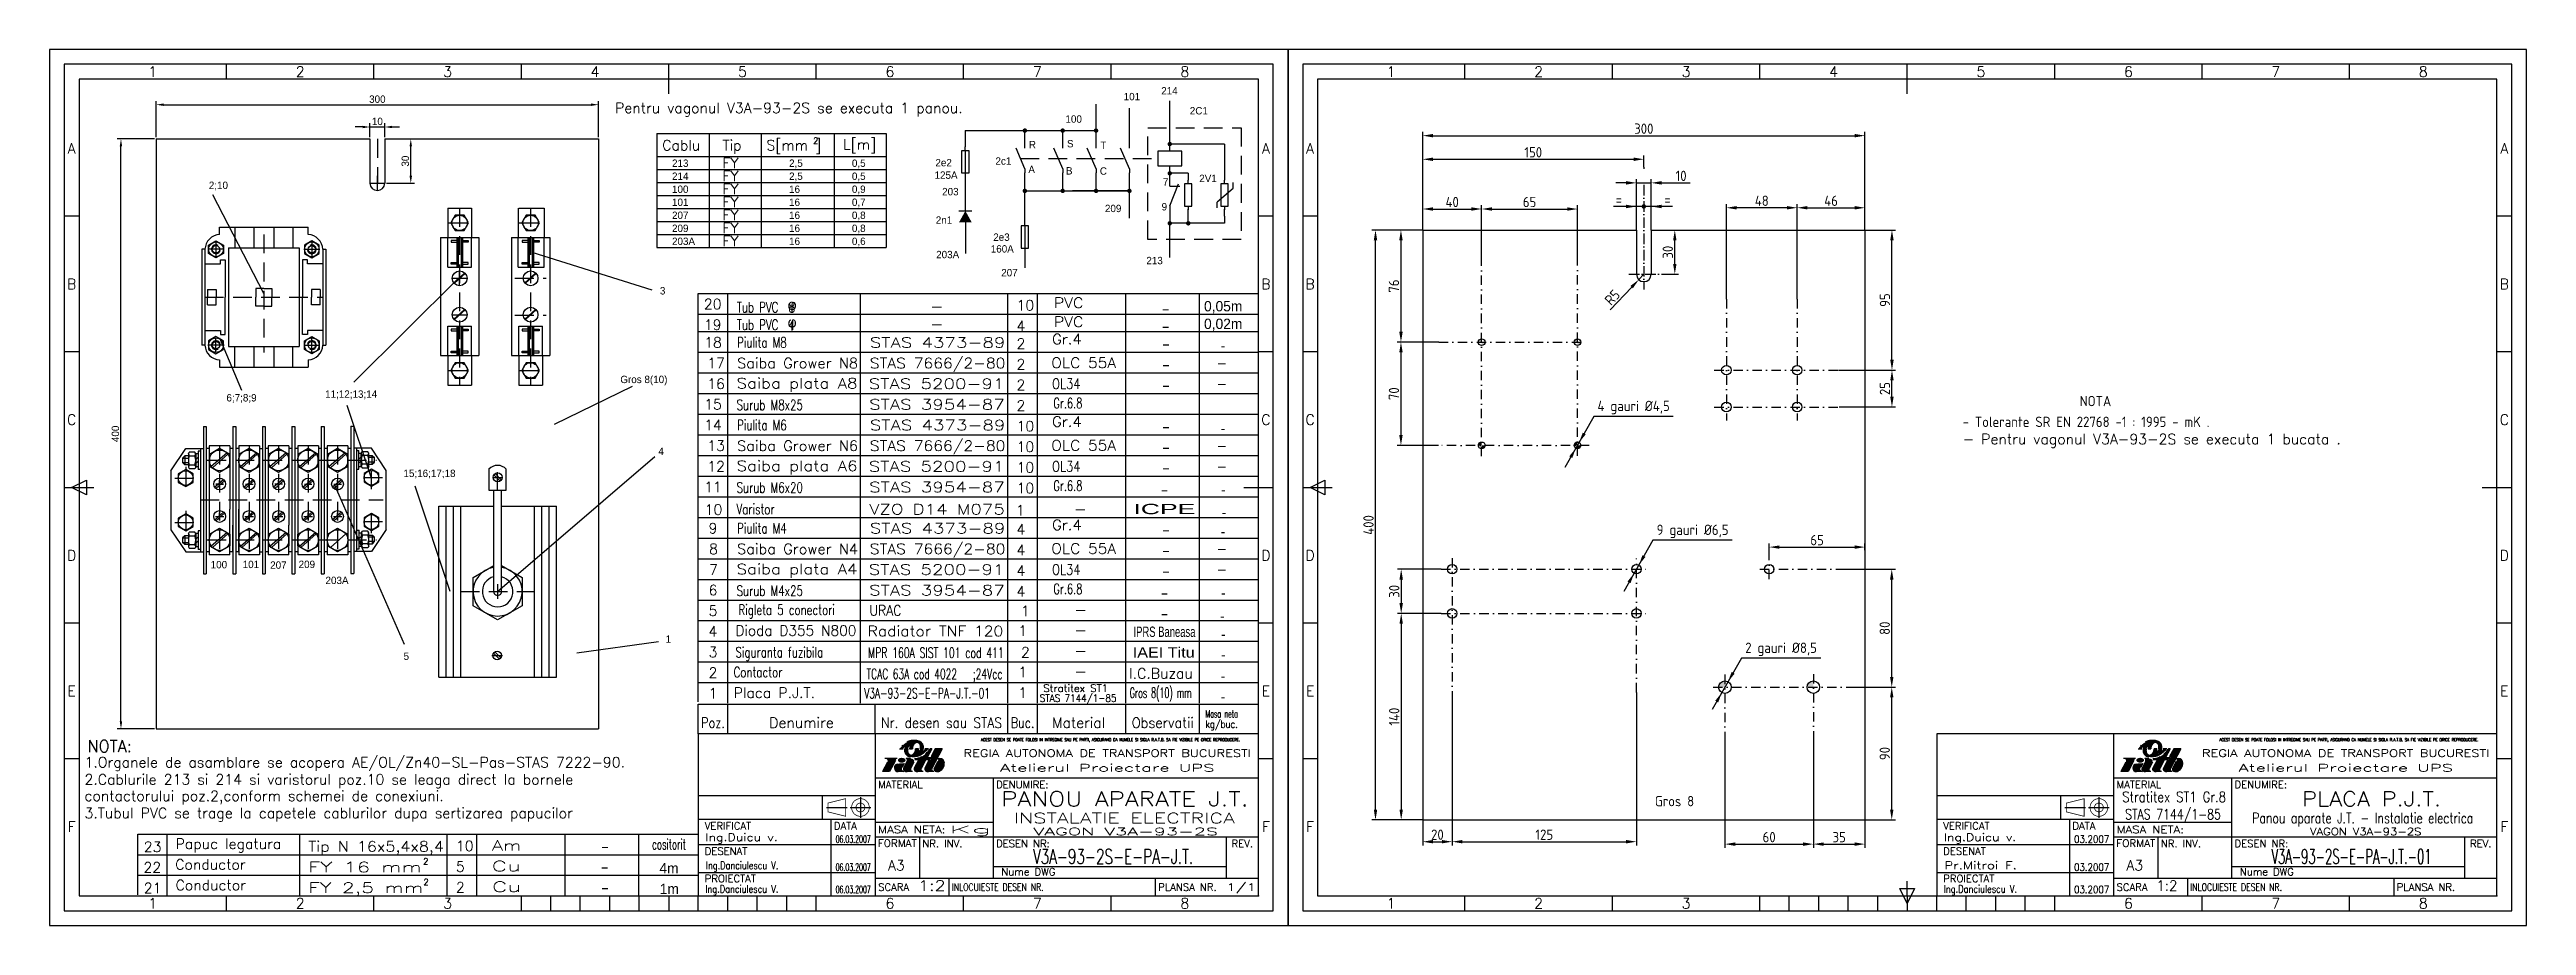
# Model space of a CAD drawing. Header units: millimetres. Extents: x 21 to 861, y 18 to 315.
import ezdxf
from ezdxf.enums import TextEntityAlignment as Align

# ---------------------------------------------------------------- set-up
doc = ezdxf.new("R2010")
doc.units = ezdxf.units.MM
for name, pattern in [('ACAD_ISO10W100', [18, 12, -3, 0, -3]), ('DASHDOT2', [12.7, 6.35, -3.175, 0, -3.175]), ('DASHED2', [9.525, 6.35, -3.175])]:
    doc.linetypes.add(name, pattern=pattern)
for name, color, linetype in [('AXE', 1, 'DASHDOT2'), ('COTE', 1, 'DASHDOT2'), ('LIN_GR', 3, 'Continuous'), ('LIN_SUB', 7, 'Continuous')]:
    doc.layers.add(name, color=color, linetype=linetype)
doc.styles.add('ISO', font='SIMPLEX.SHX')
doc.styles.add('ISOCP', font='SIMPLEX.SHX')
doc.styles.add('ISOCPR', font='isocpr.shx')
doc.styles.add('ROMANC', font='romanc')
doc.dimstyles.new('ISO-25', dxfattribs={"dimtxt": 2.5, "dimasz": 2.5, "dimexe": 1.25, "dimexo": 0.625, "dimtad": 1, "dimtxsty": 'Standard', "dimcen": 2.5, "dimadec": 0, "dimazin": 0, "dimtfac": 1, "dimtmove": 0, "dimatfit": 3, "dimfxl": 0, "dimarcsym": 0})

msp = doc.modelspace()

# ---------------------------------------------------------------- texts
at = {"color": 50}
for s, style, p in [('1', 'ISOCP', (55.7856, 307.4224)), ('2', 'ISO', (105.7856, 307.4224)), ('3', 'ISO', (155.7856, 307.4224)), ('4', 'ISO', (205.7856, 307.4224)), ('5', 'ISO', (255.7856, 307.4224)), ('6', 'ISO', (305.7856, 307.4224)), ('7', 'ISO', (355.7856, 307.4224)), ('8', 'ISO', (405.7856, 307.4224)), ('A', 'ISO', (28.2856, 281.4224)), ('A', 'ISO', (433.2856, 281.4224)), ('B', 'ISO', (28.2856, 235.4224)), ('B', 'ISO', (433.2856, 235.4224)), ('C', 'ISO', (28.2856, 189.4224)), ('C', 'ISO', (433.2856, 189.4224)), ('D', 'ISO', (28.2856, 143.4224)), ('D', 'ISO', (433.2856, 143.4224)), ('E', 'ISO', (28.2856, 97.4224)), ('E', 'ISO', (433.2856, 97.4224)), ('F', 'ISO', (28.2856, 51.4224)), ('F', 'ISO', (433.2856, 51.4224)), ('1', 'ISOCP', (55.7856, 25.4224)), ('2', 'ISO', (105.7856, 25.4224)), ('3', 'ISO', (155.7856, 25.4224)), ('6', 'ISO', (305.7856, 25.4224)), ('7', 'ISO', (355.7856, 25.4224)), ('8', 'ISO', (405.7856, 25.4224))]:
    msp.add_text(s, height=3.5, dxfattribs=dict(at, style=style)).set_placement(p, align=Align.MIDDLE)
at = {"color": 2}
for s, p in [('101', (385.0622, 297.7252)), ('214', (397.7911, 299.6846)), ('2C1', (407.4887, 292.9173)), ('100', (365.3154, 290.1065)), ('213', (231.8847, 275.1373)), ('2,5', (271.5798, 275.1373)), ('0,5', (292.8937, 275.1373)), ('2e2', (321.2067, 275.328)), ('2c1', (341.5722, 275.8704)), ('R', (352.903, 281.4301)), ('S', (365.8378, 281.7596)), ('T', (377.1364, 281.1829)), ('214', (231.8847, 270.7234)), ('100', (231.8847, 266.3094)), ('2,5', (271.5798, 270.7234)), ('16', (271.5798, 266.3094)), ('0,5', (292.8937, 270.7234)), ('0,9', (292.8937, 266.3094)), ('125A', (320.915, 271.0979)), ('A', (352.7381, 273.0258)), ('B', (365.4765, 272.5456)), ('C', (376.9715, 272.4716)), ('7', (398.3438, 268.7797)), ('2V1', (410.6921, 269.98)), ('101', (231.8847, 261.8955)), ('16', (271.5798, 261.8955)), ('0,7', (292.8937, 261.8955)), ('203', (323.495, 265.4988)), ('209', (378.7009, 259.7931)), ('9', (397.9175, 260.3672)), ('207', (231.8847, 257.4816)), ('209', (231.8847, 253.0677)), ('16', (271.5798, 257.4816)), ('16', (271.5798, 253.0677)), ('0,8', (292.8937, 257.4816)), ('0,8', (292.8937, 253.0677)), ('2n1', (321.3433, 255.8413)), ('2e3', (340.8232, 250.0598)), ('203A', (231.8847, 248.6538)), ('16', (271.5798, 248.6538)), ('0,6', (292.8937, 248.6538)), ('203A', (321.4707, 244.1597)), ('160A', (339.9831, 246.0862)), ('213', (392.7475, 242.1239)), ('207', (343.5374, 238.0154)), ('100', (75.4302, 139.023)), ('101', (86.2931, 139.0878)), ('207', (95.6146, 138.8655)), ('209', (105.2604, 139.1144)), ('203A', (114.3762, 133.6789))]:
    msp.add_text(s, height=2.5, dxfattribs=at).set_placement(p)
at = {"color": 1}
msp.add_text('30', height=2.5, rotation=90, dxfattribs=at).set_placement((142.6691, 275.2312))
for s, p in [('2;10', (74.8026, 267.6459)), ('3', (227.7768, 231.8737)), ('Gros 8(10)', (214.358, 201.8201)), ('6;7;8;9', (80.7803, 195.591)), ('11;12;13;14', (114.2371, 196.8338)), ('4', (227.2566, 177.4725)), ('15;16;17;18', (140.8151, 169.9719)), ('5', (140.8477, 107.957)), ('1', (229.723, 113.776))]:
    msp.add_text(s, height=2.5, dxfattribs=at).set_placement(p)
at = {"color": 50}
for s, width, p, p2 in [('    -    ', 0.666667, (388.7913, 225.3257), (409.7913, 225.3257)), ('    -    ', 0.666667, (388.7913, 219.3516), (409.7913, 219.3516)), ('    -    ', 0.666667, (388.9015, 213.3776), (409.9015, 213.3776)), ('    -    ', 0.666667, (388.9015, 206.3776), (409.9015, 206.3776)), ('    -    ', 0.666667, (388.9015, 199.3776), (409.9015, 199.3776)), ('    -    ', 0.666667, (388.9015, 185.3776), (409.9015, 185.3776)), ('    -    ', 0.666667, (388.9015, 178.3776), (409.9015, 178.3776)), ('    -    ', 0.666667, (388.9015, 171.3776), (409.9015, 171.3776)), ('ICPE', 1.8, (388.3591, 157.3814), (409.3591, 157.3814)), ('    -    ', 0.666667, (388.4011, 163.9666), (409.4011, 163.9666)), ('    -    ', 0.666667, (388.9015, 150.3776), (409.9015, 150.3776)), ('    -    ', 0.666667, (388.9015, 143.3776), (409.9015, 143.3776)), ('    -    ', 0.666667, (388.9015, 136.3776), (409.9015, 136.3776)), ('    -    ', 0.666667, (388.4011, 128.9666), (409.4011, 128.9666)), ('IPRS Baneasa', 0.529412, (388.4011, 115.7566), (409.4011, 115.7566)), ('    -    ', 0.666667, (388.4011, 121.9666), (409.4011, 121.9666)), ('IAEI Titu', 0.818182, (388.1401, 108.7492), (409.1401, 108.7492)), ('    -    ', 0.666667, (198.6812, 43.0256), (219.6812, 43.0256)), ('    -    ', 0.666667, (198.5711, 36.0256), (219.5711, 36.0256)), ('    -    ', 0.666667, (198.6812, 29.0256), (219.6812, 29.0256))]:
    msp.add_text(s, height=3.5, dxfattribs=dict(at, width=width)).set_placement(p, p2, align=Align.FIT)
for s, p in [('0,05m', (418.8153, 226.1453)), ('0,02m', (418.8153, 220.1712)), ('-', (418.7728, 212.7479)), ('-', (418.7728, 184.7479)), ('-', (418.9011, 163.9666)), ('-', (418.7728, 149.7479)), ('-', (419.0807, 156.2744)), ('-', (418.9011, 128.9666)), ('-', (418.5091, 121.131)), ('-', (418.9011, 114.9666)), ('-', (418.9011, 107.9666)), ('-', (418.7728, 100.7479)), ('-', (418.7728, 93.7479)), ('4m', (230.8603, 35.5583)), ('1m', (230.9704, 28.5583))]:
    msp.add_text(s, height=3.5, dxfattribs=at).set_placement(p, align=Align.CENTER)
at = {"color": 2, "style": 'ISOCPR'}
for s, p in [('- Tolerante SR EN 22768 -1 : 1995 - mK .', (669.5899, 186.9341)), ('Gros 8', (565.1992, 58.3285))]:
    msp.add_text(s, height=3.5, dxfattribs=at).set_placement(p)
at = {"color": 1, "char_height": 3.5, "attachment_point": 5, "style": 'ISOCPR'}
for s, insert in [('=', (552.9884, 264.0931)), ('=', (569.4977, 264.0931)), ('4 gauri %%c4,5', (557.9932, 193.5502)), ('9 gauri %%c6,5', (577.9932, 151.5502)), ('2 gauri %%c8,5', (607.9932, 111.5502))]:
    msp.add_mtext(s, dxfattribs=dict(at, insert=insert))
at = {"layer": 'COTE', "color": 6, "style": 'ISOCPR'}
msp.add_text('NOTA', height=3.5, dxfattribs=at).set_placement((709.2683, 193.9864))
at = {"layer": 'LIN_GR', "color": 3, "style": 'ISOCP'}
for s, p in [('20', (245.6754, 226.8485)), ('19', (245.6754, 219.8485)), ('18', (245.7856, 213.8744)), ('15', (245.7856, 192.8744)), ('14', (245.7856, 185.8744)), ('11', (245.7856, 164.8744)), ('10', (245.9651, 157.1822)), ('9', (245.7856, 150.8744)), ('5', (245.7856, 122.8744)), ('6', (245.7856, 129.8744)), ('4', (245.7856, 115.8744)), ('3', (245.7856, 108.8744)), ('2', (245.7856, 101.8744)), ('1', (245.7856, 94.8744)), ('23', (55.7449, 42.8302)), ('22', (55.6347, 35.8302)), ('21', (55.7449, 28.8302))]:
    msp.add_text(s, height=3.5, dxfattribs=at).set_placement(p, align=Align.CENTER)
for s, height, p in [('17', 3.5, (243.8179, 206.8345)), ('16', 3.5, (243.8179, 199.8345)), ('13', 3.5, (243.8179, 178.8345)), ('12', 3.5, (243.8179, 171.8345)), ('8', 3.5, (244.4501, 143.8345)), ('7', 3.5, (244.4501, 136.8345)), ('NOTA:', 4, (33.6133, 76.7041))]:
    msp.add_text(s, height=height, dxfattribs=at).set_placement(p)
at = {"layer": 'LIN_SUB', "color": 2, "style": 'ISOCP'}
for s, height, p in [('Pentru vagonul V3A-93-2S se executa 1 panou.', 3.5, (212.5673, 293.3713)), ('Cablu', 3.5, (228.5687, 280.7262)), ('Tip', 3.5, (249.0173, 280.7262)), ('FY', 3.5, (249.0173, 274.7035)), ('S[mm ]', 3.5, (263.9119, 280.7262)), ('2', 2.1, (279.72, 282.985)), ('L[m]', 3.5, (289.9144, 280.9784)), ('FY', 3.5, (249.0173, 270.2896)), ('FY', 3.5, (249.0173, 265.8757)), ('FY', 3.5, (249.0173, 261.4617)), ('FY', 3.5, (249.0173, 257.0478)), ('FY', 3.5, (249.0173, 252.6339)), ('FY', 3.5, (249.0173, 248.22)), ('- Pentru vagonul V3A-93-2S se executa 1 bucata .', 3.5, (669.574, 181.0859)), ('1.Organele de asamblare se acopera AE/OL/Zn40-SL-Pas-STAS 7222-90.', 3.5, (32.645, 71.5043)), ('2.Cablurile 213 si 214 si varistorul poz.10 se leaga direct la bornele ', 3.5, (32.645, 65.6782)), ('contactorului poz.2,conform schemei de conexiuni.', 3.5, (32.645, 60.1053)), ('3.Tubul PVC se trage la capetele cablurilor dupa sertizarea papucilor ', 3.5, (32.645, 54.297))]:
    msp.add_text(s, height=height, dxfattribs=at).set_placement(p)
for s, width, p in [('Tub PVC  8', 0.724138, (253.8528, 225.8087)), ('Tub PVC  4', 0.724138, (253.8528, 219.8346)), ('Piulita M8', 0.724138, (253.963, 213.8606)), ('Surub M8x25', 0.724138, (253.7909, 192.6649)), ('Piulita M6', 0.724138, (253.963, 185.8606)), ('Surub M6x20', 0.724138, (253.7909, 164.6649)), ('Varistor', 0.724138, (253.7527, 157.3297)), ('Piulita M4', 0.724138, (253.963, 150.8606)), ('Surub M4x25', 0.724138, (253.7909, 129.6649)), ('Rigleta 5 conectori ', 0.724138, (254.4215, 123.2072)), ('URAC', 0.884519, (298.8226, 123.0156)), ('Siguranta fuzibila', 0.724138, (253.4011, 108.8262)), ('Contactor', 0.724138, (252.7856, 102.0744))]:
    msp.add_text(s, height=3.5, dxfattribs=dict(at, width=width)).set_placement(p)
at = {"layer": 'LIN_SUB', "color": 50, "style": 'ISOCP'}
for s, width, p, p2 in [('   -   ', 0.942857, (310.2875, 226.0218), (332.2875, 226.0218)), ('PVC', 1.072691, (361.37, 227.3024), (371.3818, 227.3024)), ('   -   ', 0.942857, (310.2875, 220.0477), (332.2875, 220.0477)), ('Gr.4', 1.018148, (360.7909, 215.0054), (370.8027, 215.0054)), ('PVC', 1.072691, (361.37, 220.8665), (371.3818, 220.8665)), ('STAS 7666/2-80', 0.982206, (298.963, 206.8368), (344.963, 206.8368)), ('STAS 4373-89', 1.159664, (298.963, 213.8368), (344.963, 213.8368)), ('OLC 55A', 0.977778, (360.4944, 206.9684), (382.4944, 206.9684)), ('STAS 5200-91', 1.2, (298.6189, 199.8368), (344.6189, 199.8368)), ('OL34', 0.778865, (360.7909, 199.8432), (370.3969, 199.8432)), ('STAS 3954-87', 1.154812, (298.7402, 192.8194), (344.7402, 192.8194)), ('Gr.6.8', 0.668788, (361.2358, 193.2783), (371.0446, 193.2783)), ('STAS 4373-89', 1.159664, (298.963, 185.8368), (344.963, 185.8368)), ('Gr.4', 1.018148, (360.7909, 187.0054), (370.8027, 187.0054)), ('STAS 7666/2-80', 0.982206, (298.963, 178.8368), (344.963, 178.8368)), ('OLC 55A', 0.977778, (360.4944, 178.9684), (382.4944, 178.9684)), ('STAS 5200-91', 1.2, (298.6189, 171.8368), (344.6189, 171.8368)), ('STAS 3954-87', 1.154812, (298.7402, 164.8194), (344.7402, 164.8194)), ('OL34', 0.778865, (360.7909, 171.8432), (370.3969, 171.8432)), ('Gr.6.8', 0.668788, (361.2358, 165.2783), (371.0446, 165.2783)), ('VZO D14 M075', 1.174468, (298.7527, 157.3059), (344.7527, 157.3059)), ('STAS 4373-89', 1.159664, (298.963, 150.8368), (344.963, 150.8368)), ('Gr.4', 1.018148, (360.7909, 152.0054), (370.8027, 152.0054)), ('   -   ', 0.942857, (358.9832, 157.3997), (380.9832, 157.3997)), ('STAS 7666/2-80', 0.982206, (298.963, 143.8368), (344.963, 143.8368)), ('OLC 55A', 0.977778, (360.4944, 143.9684), (382.4944, 143.9684)), ('STAS 5200-91', 1.2, (298.6189, 136.8368), (344.6189, 136.8368)), ('OL34', 0.778865, (360.7909, 136.8432), (370.3969, 136.8432)), ('STAS 3954-87', 1.154812, (298.7402, 129.8194), (344.7402, 129.8194)), ('Gr.6.8', 0.668788, (361.2358, 130.2783), (371.0446, 130.2783)), ('Radiator TNF 120', 0.992806, (298.2291, 115.9981), (344.2291, 115.9981)), ('   -   ', 0.942857, (359.1002, 123.2709), (381.1002, 123.2709)), ('   -   ', 0.942857, (359.1002, 116.2709), (381.1002, 116.2709)), ('MPR 160A SIST 101 cod 411', 0.60793, (298.4011, 108.6543), (344.4011, 108.6543)), ('   -   ', 0.942857, (359.1002, 109.2709), (381.1002, 109.2709)), ('   -   ', 0.942857, (359.1002, 102.2709), (381.1002, 102.2709)), ('Gros 8(10) mm', 0.516393, (387.1215, 95.0767), (408.1215, 95.0767)), ('Tip N 16x5,4x8,4', 1.022222, (108.5325, 42.9539), (154.5325, 42.9539)), ('Am', 1.365243, (170.7976, 43.2933), (180.8094, 43.2933)), ('FY 16 mm  ', 1.314286, (108.4223, 35.9539), (154.4223, 35.9539)), ('Cu', 1.87721, (170.6874, 36.2933), (180.6992, 36.2933)), ('FY 2,5 mm  ', 1.232143, (108.5325, 28.9539), (154.5325, 28.9539)), ('Cu', 1.87721, (170.7976, 29.2933), (180.8094, 29.2933))]:
    msp.add_text(s, height=3.5, dxfattribs=dict(at, width=width)).set_placement(p, p2, align=Align.FIT)
for s, p in [('10', (348.7102, 226.4429)), ('4', (348.7102, 219.4429)), ('2', (348.7102, 213.4689)), ('2', (348.7102, 206.4689)), ('2', (348.7102, 199.4689)), ('2', (348.7102, 192.4689)), ('10', (348.7102, 185.4689)), ('10', (348.7102, 178.4689)), ('10', (348.7102, 171.4689)), ('1', (348.5, 156.938)), ('10', (348.7102, 164.4689)), ('4', (348.7102, 150.4689)), ('4', (348.7102, 143.4689)), ('4', (348.7102, 136.4689)), ('4', (348.7102, 129.4689)), ('1', (350.2323, 122.8212)), ('2', (350.2323, 108.8212)), ('I.C.Buzau', (386.9032, 101.6437)), ('Placa P.J.T.', (252.7856, 95.0744)), ('Papuc legatura', (63.5325, 43.8541)), ('10', (158.6001, 43.1169)), ('Conductor', (63.4223, 36.8541)), ('5', (158.6001, 36.1169)), ('Conductor', (63.5325, 29.8541)), ('2', (158.6001, 29.1169))]:
    msp.add_text(s, height=3.5, dxfattribs=at).set_placement(p)
at = {"layer": 'LIN_SUB', "color": 2, "style": 'ISOCP'}
for s, height, width, p, p2 in [('Saiba Grower N8', 3.5, 0.928302, (253.963, 206.8368), (294.963, 206.8368)), ('Saiba plata A8', 3.5, 1.033613, (253.7909, 200.0088), (294.7909, 200.0088)), ('Saiba Grower N6', 3.5, 0.931818, (253.963, 178.8368), (294.963, 178.8368)), ('Saiba plata A6', 3.5, 1.037975, (253.7909, 172.0088), (294.7909, 172.0088)), ('Saiba Grower N4', 3.5, 0.924812, (253.963, 143.8368), (294.963, 143.8368)), ('Saiba plata A4', 3.5, 1.029289, (253.7909, 137.0088), (294.7909, 137.0088)), ('Dioda D355 N800', 3.5, 0.875445, (253.4011, 116.17), (294.4011, 116.17)), ('STAS 7144/1-85', 2.5, 0.8, (356.6077, 93.7557), (382.6077, 93.7557)), ('Stratitex ST1', 2.5, 0.928643, (357.7856, 97.1078), (379.7856, 97.1078)), ('Poz.', 3.5, 0.813559, (241.7856, 84.9224), (249.7856, 84.9224)), ('Nr. desen sau STAS', 3.5, 0.763975, (302.7856, 84.9224), (343.7856, 84.9224)), ('Buc.', 3.5, 0.8, (346.7856, 84.9224), (354.7856, 84.9224)), ('Material', 3.5, 0.93913, (360.7856, 84.9224), (378.7856, 84.9224)), ('Observatii', 3.5, 0.851351, (387.7856, 84.9224), (408.7856, 84.9224)), ('Masa neta', 2.5, 0.573913, (412.7856, 88.4224), (423.7856, 88.4224)), ('kg/buc.', 2.5, 0.796552, (412.7856, 84.9224), (423.7856, 84.9224))]:
    msp.add_text(s, height=height, dxfattribs=dict(at, width=width)).set_placement(p, p2, align=Align.FIT)
at = {"layer": 'LIN_SUB', "color": 2, "style": 'ISOCP', "width": 0.942857}
for p in [(418.3237, 206.8577), (418.3237, 199.8577), (418.3237, 178.8577), (418.3237, 171.8577), (418.3237, 143.8577), (418.3237, 136.8577)]:
    msp.add_text('-', height=3.5, dxfattribs=at).set_placement(p, align=Align.CENTER)
at = {"layer": 'LIN_SUB', "color": 50, "style": 'ISOCP'}
for s, height, p in [('1', 3.5, (350.7856, 116.0744)), ('1', 3.5, (350.7856, 102.0744)), ('1', 3.5, (350.7856, 95.0744)), ('2', 2.1, (148.3805, 38.6105)), ('2', 2.1, (148.4906, 31.6105))]:
    msp.add_text(s, height=height, dxfattribs=at).set_placement(p, align=Align.CENTER)
at = {"layer": 'LIN_SUB', "color": 50, "style": 'ISOCP', "width": 0.642857}
for s, p in [('TCAC 63A cod 4022', (297.8795, 101.4521)), (';24Vcc', (333.9193, 101.4545)), ('V3A-93-2S-E-PA-J.T.-01', (297.0716, 94.9073))]:
    msp.add_text(s, height=3.5, dxfattribs=at).set_placement(p)
at = {"layer": 'LIN_SUB', "color": 2, "style": 'ISOCP'}
msp.add_text('Denumire', height=3.5, dxfattribs=at).set_placement((275.7856, 84.9224), align=Align.CENTER)
at = {"layer": 'LIN_SUB', "color": 50, "style": 'ISOCP', "width": 0.60793}
msp.add_text('cositorit', height=3.5, dxfattribs=at).set_placement((230.8603, 43.7036), align=Align.CENTER)
at = {"layer": 'LIN_SUB', "color": 50, "char_height": 3.5, "width": 12.2618, "attachment_point": 1, "style": 'ISOCP'}
for insert in [(271.0916, 230.1565), (271.0916, 224.1825)]:
    msp.add_mtext('{\\fSymbol|b0|i0|c2|p18;f}', dxfattribs=dict(at, insert=insert))

# ---------------------------------------------------------------- blocks, each defined once
blk = doc.blocks.new('ind3_12')
at = {"color": 70}
for p, q in [((0, 55), (-190, 55)), ((-190, 55), (-190, 0)), ((-130, 55), (-130, 0)), ((-130, 40), (0, 40)), ((-190, 26), (-130, 26))]:
    blk.add_line(p, q, dxfattribs=at)
at = {"color": 40}
for p, q in [((-125.82, 45.38), (-127.54, 42.15)), ((-125.13, 42.15), (-127.54, 42.15)), ((-122.56, 46.63), (-126.68, 46.63)), ((-123.11, 45.94), (-125.13, 42.15)), ((-120.23, 42.15), (-122.21, 42.15)), ((-121.71, 49.9), (-120.46, 49.9)), ((-120.12, 44.91), (-120.81, 43.6)), ((-119.12, 45.67), (-120.36, 43.36)), ((-118.05, 46.63), (-119.46, 46.63)), ((-117.39, 42.15), (-119.15, 42.15)), ((-118.34, 49.9), (-117.36, 49.9)), ((-116.85, 45.42), (-118, 43.26)), ((-117.39, 42.15), (-117.72, 42.33)), ((-115.18, 46.28), (-116.74, 43.36)), ((-116.7, 46.63), (-116.29, 46.65)), ((-116.6, 46.28), (-115.18, 46.28)), ((-115.31, 49.9), (-116.29, 49.9)), ((-116.29, 46.65), (-115.69, 46.73)), ((-115.69, 46.73), (-115.27, 46.82)), ((-113.77, 42.15), (-115.53, 42.15)), ((-115.27, 46.82), (-114.78, 46.97)), ((-114.78, 46.97), (-114.27, 47.24)), ((-112.77, 46.28), (-114.38, 43.26)), ((-113.77, 42.15), (-114.1, 42.33)), ((-111.94, 49.9), (-113.19, 49.9)), ((-111.75, 45.93), (-113.13, 43.36)), ((-112.95, 48.16), (-112.68, 48.4)), ((-112.77, 46.28), (-111.36, 46.28)), ((-112.68, 48.4), (-112.61, 48.47)), ((-110.84, 49.9), (-112.41, 46.97)), ((-112.41, 46.97), (-110.99, 46.97)), ((-110.16, 42.15), (-111.92, 42.15)), ((-111.75, 45.93), (-111.15, 45.93)), ((-110.84, 49.9), (-111.36, 49.9)), ((-110.99, 46.97), (-111.36, 46.28)), ((-110.41, 47.32), (-111.15, 45.93)), ((-109.64, 49.9), (-111.01, 47.32)), ((-111.01, 47.32), (-110.41, 47.32)), ((-107.23, 49.9), (-110.77, 43.26)), ((-110.16, 42.15), (-110.49, 42.33)), ((-108.74, 45.59), (-109.99, 43.26)), ((-107.23, 49.9), (-109.64, 49.9)), ((-108.78, 46.63), (-108.09, 46.63))]:
    blk.add_line(p, q, dxfattribs=at)
at = {"color": 240}
for p, q in [((-130, 34), (-190, 34)), ((-148, 34), (-148, 26)), ((-90, 40), (-90, 6)), ((-146.5, 30), (-139.5, 30)), ((-145, 26), (-145, 0)), ((-138.5, 30), (-131.5, 30)), ((-135, 33.5), (-135, 26.5)), ((-190, 17.5), (-130, 17.5)), ((-130, 25), (-90, 25)), ((-130, 20), (0, 20)), ((-115, 20), (-115, 6)), ((-11, 20), (-11, 6)), ((-90, 10), (-11, 10)), ((-190, 8), (-130, 8)), ((-130, 6), (0, 6)), ((-105, 6), (-105, 0)), ((-35, 6), (-35, 0))]:
    blk.add_line(p, q, dxfattribs=at)
at = {"color": 40}
for points in [[(-114.74, 49.9, 0.04888), (-114.64, 50.37, 0.067418), (-114.64, 50.71, 0.012512), (-114.71, 51.12, 0.046313), (-114.74, 51.23, 0.02866), (-114.83, 51.43, 0.04799), (-114.9, 51.53, 0.027533), (-115.01, 51.65, 0.02878), (-115.12, 51.74, 0.020408), (-115.27, 51.85, 0.028785), (-115.38, 51.91, 0.02307), (-115.48, 51.96, 0.025276), (-115.58, 51.99, 0.029587), (-115.69, 52.01, 0.0261), (-115.8, 52.02, 0.034106), (-115.93, 52.02, 0.03305), (-116.05, 52, 0.031407), (-116.17, 51.97, 0.027201), (-116.3, 51.91, 0.027571), (-116.45, 51.82, 0.032433), (-116.58, 51.73, 0.017982), (-116.7, 51.62, 0.025528), (-116.79, 51.53, 0.009898), (-116.89, 51.41, 0.014131), (-116.96, 51.31, 0.005952), (-117.02, 51.22, 0.007874), (-117.06, 51.15, 0.013516), (-117.13, 51.03, 0.012262), (-117.2, 50.9, 0.010996), (-117.25, 50.78, 0.020912), (-117.28, 50.71, 0.006638), (-117.28, 50.69, 0.003922), (-117.3, 50.64, 0.014081), (-117.33, 50.52, 0.011261), (-117.36, 50.37, 0.018498), (-117.36, 50.34, 0.00311), (-117.38, 50.18, 0.039527), (-117.38, 50.07, 0.0256), (-117.36, 49.9)], [(-113.68, 49.9, 0.047001), (-113.61, 50.39, 0.072657), (-113.64, 50.71, 0.024176), (-113.81, 51.3, 0.05712), (-113.92, 51.53, 0.02409), (-114.05, 51.71, 0.014395), (-114.28, 51.99, 0.046768), (-114.45, 52.15, 0.031027), (-114.74, 52.35)], [(-119.97, 49.9, 0.047001), (-120.05, 49.4, 0.072657), (-120.01, 49.08, 0.024176), (-119.84, 48.49, 0.05712), (-119.73, 48.26, 0.02409), (-119.6, 48.09, 0.014395), (-119.38, 47.81, 0.046768), (-119.2, 47.65, 0.031027), (-118.91, 47.44)], [(-118.91, 49.9, 0.04888), (-119.02, 49.43, 0.067418), (-119.01, 49.08, 0.012512), (-118.94, 48.67, 0.046313), (-118.91, 48.56, 0.02866), (-118.82, 48.37, 0.04799), (-118.75, 48.26, 0.027533), (-118.64, 48.15, 0.02878), (-118.53, 48.05, 0.020408), (-118.39, 47.95, 0.028785), (-118.28, 47.88, 0.02307), (-118.17, 47.84, 0.025276), (-118.07, 47.8, 0.029587), (-117.97, 47.78, 0.0261), (-117.85, 47.77, 0.034106), (-117.73, 47.77, 0.03305), (-117.6, 47.79, 0.031407), (-117.48, 47.83, 0.027201), (-117.36, 47.88, 0.027571), (-117.2, 47.97, 0.032433), (-117.07, 48.06, 0.017982), (-116.95, 48.18, 0.025528), (-116.87, 48.26, 0.009898), (-116.76, 48.39, 0.014131), (-116.7, 48.48, 0.005952), (-116.63, 48.57, 0.007874), (-116.59, 48.64, 0.013516), (-116.52, 48.76, 0.012262), (-116.45, 48.9, 0.010996), (-116.4, 49.02, 0.020912), (-116.38, 49.08, 0.006638), (-116.37, 49.11, 0.003922), (-116.35, 49.16, 0.014081), (-116.32, 49.28, 0.011261), (-116.29, 49.42, 0.018498), (-116.29, 49.45, 0.00311), (-116.27, 49.61, 0.039527), (-116.27, 49.73, 0.0256), (-116.29, 49.9)]]:
    blk.add_lwpolyline(points, format="xyb", dxfattribs=at)
at = {"color": 40, "flags": 128}
blk.add_lwpolyline([(-108.71, 42.18, 0.07519), (-108.1, 42.37, 0.103495), (-107.27, 43.01, 0.091904), (-106.74, 43.94, 0.085107), (-106.54, 45.08, 0.085107)], format="xyb", dxfattribs=at)
at = {"color": 240}
for points in [[(-146, 31.5, 0.25, 0.25, 0), (-140, 33, 0.25, 0.25, 0), (-140, 27, 0.25, 0.25, 0), (-146, 28.5, 0.25, 0.25, 0)], [(-135, 31.5, 0.25, 0.25, 1), (-135, 28.5, 0.25, 0.25, 1)]]:
    blk.add_lwpolyline(points, format="xyseb", close=True, dxfattribs=at)
blk.add_lwpolyline([(-135, 33, 0.25, 0.25, 1), (-135, 27, 0.25, 0.25, 1), (-135, 33, 0.25, 0.25, 1)], format="xyseb", dxfattribs=at)
at = {"color": 40}
for centre, radius, start, end in [((-96.55, 26.7), 34.29, 134.68173, 135.48651), ((-117.71, 49.53), 2.3, 144.00024, 170.76003), ((-117.8, 49.83), 2.74, 113.91101, 122.24004), ((-115.81, 45.34), 7.65, 108.93252, 113.91101), ((-115.07, 49.86), 3.27, 161.79053, 179.28483), ((-117.59, 50.52), 2.17, 96.82108, 108.93252), ((-116.41, 40.67), 12.1, 91.69644, 96.82108), ((-116.61, 47.25), 5.51, 78.6042, 91.69644), ((-116, 50.28), 2.42, 58.80187, 78.6042), ((-122.21, 43.44), 1.29, 94.59794, 270), ((-177.94, 750.15), 707.62, 274.50891, 274.68697), ((-120.23, 42.84), 0.689, 201.87291, 270), ((-119.75, 43.03), 0.689, 151.92751, 234.46154), ((-119.15, 43.87), 1.72, 234.46154, 270), ((-119.73, 46), 0.689, 331.92751, 66.48491), ((-117.66, 49.52), 2.42, 238.80187, 258.6042), ((-117.39, 42.94), 0.689, 151.92751, 241.92751), ((-116.14, 43.03), 0.689, 151.92751, 234.46154), ((-115.53, 43.87), 1.72, 234.46154, 270), ((-118.58, 49.94), 3.27, 341.79053, 359.28483), ((-113.78, 42.94), 0.689, 151.92751, 241.92751), ((-115.94, 50.27), 2.3, 324.00024, 350.76003), ((-112.52, 43.03), 0.689, 151.92751, 234.46154), ((-111.92, 43.87), 1.72, 234.46154, 270), ((-145.94, 81.79), 47.13, 315, 315.97302), ((-113.12, 49.86), 0.893, 316.89809, 318.65661), ((-115.09, 51.98), 4.23, 315.97302, 321.34019), ((-122.28, 57.73), 13.43, 321.34019, 324.35298), ((-110.16, 42.94), 0.689, 151.92751, 241.92751), ((-109.38, 42.94), 0.689, 151.92751, 242.78208), ((-108.99, 43.7), 1.55, 242.78208, 280.2311), ((-108.09, 45.08), 1.55, 0, 90)]:
    blk.add_arc(centre, radius, start, end, dxfattribs=at)
blk.add_point((0, 0))
for points in [[(-121.71, 49.9), (-120.46, 49.9), (-121.21, 50.52), (-120.18, 50.33)], [(-121.21, 50.52), (-120.18, 50.33), (-120.72, 51.03), (-119.93, 50.59)], [(-120.72, 51.03), (-119.93, 50.59), (-120.22, 51.49), (-119.57, 50.88)], [(-120.22, 51.49), (-119.57, 50.88), (-119.6, 51.93), (-118.18, 50.88)], [(-119.84, 50.38), (-118.6, 50.45), (-119.97, 49.9), (-118.91, 49.9)], [(-119.57, 50.88), (-118.18, 50.88), (-119.84, 50.38), (-118.6, 50.45)], [(-119.6, 51.93), (-118.18, 50.88), (-118.87, 52.35), (-118.18, 50.88)], [(-118.87, 52.35), (-118.18, 50.88), (-118.21, 52.6), (-118.18, 50.88)], [(-117.31, 50.61), (-118.27, 50.54), (-117.37, 50.27), (-118.32, 50.22)], [(-117.09, 51.1), (-118.18, 50.88), (-117.31, 50.61), (-118.27, 50.54)], [(-118.21, 52.6), (-118.18, 50.88), (-117.81, 52.68), (-118.18, 50.88)], [(-116.87, 52.76), (-118.18, 50.88), (-116.31, 52.75), (-118.18, 50.88)], [(-117.81, 52.68), (-118.18, 50.88), (-116.87, 52.76), (-118.18, 50.88)], [(-116.08, 51.99), (-116.31, 52.75), (-116.62, 51.7), (-118.18, 50.88)], [(-116.62, 51.7), (-118.18, 50.88), (-117.09, 51.1), (-118.18, 50.88)], [(-115.84, 51.99), (-116.08, 51.99), (-116.32, 51.86)], [(-116.31, 52.75), (-115.41, 52.63), (-115.84, 52.71)], [(-115.54, 51.98), (-115.41, 52.63), (-116.08, 51.99), (-116.31, 52.75)], [(-115.84, 51.99), (-115.54, 51.98), (-115.91, 51.97), (-115.51, 51.96)], [(-115.73, 51.96), (-115.33, 51.85), (-115.51, 51.96)], [(-115.09, 51.72), (-114.87, 52.42), (-115.54, 51.98), (-115.41, 52.63)], [(-115.41, 52.63), (-114.87, 52.42), (-115.11, 52.53)], [(-114.87, 51.48), (-114.18, 51.87), (-115.09, 51.72), (-114.87, 52.42)], [(-114.87, 52.42), (-114.18, 51.87), (-114.48, 52.17)], [(-114.68, 50.99), (-113.86, 51.41), (-114.87, 51.48), (-114.18, 51.87)], [(-114.63, 50.55), (-113.67, 50.85), (-114.68, 50.99), (-113.86, 51.41)], [(-114.65, 50.25), (-113.62, 50.26), (-114.63, 50.55), (-113.67, 50.85)], [(-113.67, 50.85), (-113.62, 50.26), (-113.61, 50.56)], [(-125.82, 45.38), (-123.11, 45.94), (-127.54, 42.15), (-125.13, 42.15)], [(-126.68, 46.63), (-122.56, 46.63), (-126.26, 46.53), (-122.84, 46.34)], [(-126.26, 46.53), (-122.84, 46.34), (-125.96, 46.29), (-123.05, 46.05)], [(-123.05, 46.05), (-125.96, 46.29), (-123.11, 45.94), (-125.77, 45.87)], [(-125.76, 45.63), (-123.11, 45.94), (-125.82, 45.38)], [(-125.77, 45.87), (-123.11, 45.94), (-125.76, 45.63), (-123.11, 45.94)], [(-123.17, 44.3), (-120.81, 43.6), (-123.49, 43.38), (-120.95, 43.16)], [(-123.17, 44.3), (-123.49, 43.38), (-123.29, 44.14), (-123.45, 43.79)], [(-123.49, 43.38), (-120.95, 43.16), (-123.49, 43.38), (-120.87, 42.58)], [(-123.49, 43.38), (-123.1, 42.51), (-123.42, 43), (-123.25, 42.69)], [(-123.49, 43.38), (-120.87, 42.58), (-123.1, 42.51), (-120.62, 42.27)], [(-122.31, 44.73), (-120.12, 44.91), (-123.17, 44.3), (-120.81, 43.6)], [(-122.31, 44.73), (-123.17, 44.3), (-122.7, 44.64), (-123.04, 44.43)], [(-123.1, 42.51), (-122.21, 42.15), (-122.93, 42.37), (-122.61, 42.22)], [(-123.1, 42.51), (-120.62, 42.27), (-122.21, 42.15), (-120.23, 42.15)], [(-122.28, 46.18), (-122.28, 45.84), (-122.31, 46.03)], [(-122.2, 46.34), (-122.22, 45.73), (-122.28, 46.18), (-122.28, 45.84)], [(-122.07, 46.5), (-122.04, 45.53), (-122.2, 46.34), (-122.22, 45.73)], [(-121.94, 46.59), (-121.9, 45.43), (-122.07, 46.5), (-122.04, 45.53)], [(-121.78, 46.68), (-121.71, 45.34), (-121.94, 46.59), (-121.9, 45.43)], [(-121.62, 46.75), (-121.56, 45.28), (-121.78, 46.68), (-121.71, 45.34)], [(-121.46, 46.79), (-121.43, 45.25), (-121.62, 46.75), (-121.56, 45.28)], [(-121.33, 46.82), (-121.31, 45.23), (-121.46, 46.79), (-121.43, 45.25)], [(-121.21, 46.83), (-121.2, 45.22), (-121.33, 46.82), (-121.31, 45.23)], [(-121.21, 46.83), (-121.1, 46.84), (-121.09, 45.21)], [(-121.09, 45.21), (-120.9, 45.21), (-121.21, 46.83), (-121.2, 45.22)], [(-121.1, 46.84), (-120.91, 46.84), (-121.09, 45.21), (-120.9, 45.21)], [(-120.9, 45.21), (-120.91, 46.84), (-120.81, 45.22), (-120.81, 46.83)], [(-120.81, 45.22), (-120.81, 46.83), (-120.68, 45.23), (-120.69, 46.82)], [(-120.68, 45.23), (-120.69, 46.82), (-120.56, 45.25), (-120.55, 46.79)], [(-120.56, 45.25), (-120.55, 46.79), (-120.42, 45.29), (-120.43, 46.76)], [(-120.42, 45.29), (-120.43, 46.76), (-120.27, 45.34), (-120.27, 46.7)], [(-120.42, 42.88), (-120.36, 43.36), (-120.43, 43.1)], [(-120.36, 43.36), (-116.85, 45.42), (-120.42, 42.88), (-118, 43.26)], [(-120.42, 42.88), (-118, 43.26), (-120.15, 42.47), (-118.06, 42.75)], [(-120.15, 42.47), (-120.42, 42.88), (-120.32, 42.64)], [(-119.12, 45.67), (-116.78, 45.9), (-120.36, 43.36), (-116.85, 45.42)], [(-120.27, 45.34), (-120.27, 46.7), (-120.14, 45.41), (-120.13, 46.63)], [(-120.15, 42.47), (-118.06, 42.75), (-119.15, 42.15), (-117.72, 42.33)], [(-119.15, 42.15), (-120.15, 42.47), (-119.72, 42.25)], [(-120.14, 45.41), (-120.13, 46.63), (-119.97, 45.52), (-119.99, 46.54)], [(-119.97, 49.9), (-118.91, 49.9), (-120.05, 49.4), (-119, 49.53)], [(-120.05, 49.4), (-119, 49.53), (-119.94, 48.79), (-119, 49.02)], [(-120.05, 49.4), (-119.94, 48.79), (-120.04, 49.24)], [(-120.04, 49.24), (-119.94, 48.79), (-120.03, 49.13)], [(-119.97, 45.52), (-119.99, 46.54), (-119.84, 45.65), (-119.88, 46.44)], [(-119.94, 48.79), (-119, 49.02), (-119.72, 48.25), (-118.92, 48.6)], [(-119.84, 45.65), (-119.88, 46.44), (-119.74, 45.8), (-119.77, 46.3)], [(-119.74, 45.8), (-119.77, 46.3), (-119.71, 45.9), (-119.72, 46.2)], [(-119.72, 48.25), (-118.92, 48.6), (-119.33, 47.76), (-118.75, 48.27)], [(-119.72, 46.2), (-119.71, 45.9), (-119.7, 46.13), (-119.69, 46.02)], [(-119.46, 46.63), (-118.05, 46.63), (-119.08, 46.21), (-117.05, 46.31)], [(-119.33, 47.76), (-118.75, 48.27), (-118.77, 47.37), (-118.43, 47.98)], [(-119.25, 46.4), (-119.09, 46.04), (-119.08, 46.21)], [(-119.15, 42.15), (-117.72, 42.33), (-117.39, 42.15)], [(-119.08, 46.21), (-117.05, 46.31), (-119.12, 45.67), (-116.78, 45.9)], [(-118.77, 47.37), (-118.43, 47.98), (-118.32, 47.19), (-118.12, 47.82)], [(-117.37, 50.27), (-118.32, 50.22), (-117.36, 49.9), (-118.34, 49.9)], [(-118.32, 47.19), (-118.12, 47.82), (-117.71, 47.07), (-117.72, 47.77)], [(-118.02, 43.03), (-117.9, 42.55), (-118.06, 42.75)], [(-118.05, 46.63), (-117.05, 46.31), (-117.7, 46.59), (-117.41, 46.5)], [(-117.71, 47.07), (-117.72, 47.77), (-117.14, 47.03), (-117.33, 47.9)], [(-117.14, 47.03), (-117.33, 47.9), (-116.45, 47.06), (-117.04, 48.09)], [(-117.05, 46.31), (-116.78, 45.9), (-116.88, 46.12)], [(-116.45, 47.06), (-117.04, 48.09), (-115.94, 47.1), (-116.74, 48.42)], [(-116.78, 45.9), (-116.85, 45.42), (-116.77, 45.67)], [(-116.74, 43.36), (-116.81, 42.88), (-116.82, 43.14)], [(-116.74, 43.36), (-114.38, 43.26), (-116.81, 42.88), (-114.44, 42.75)], [(-116.52, 42.46), (-116.81, 42.88), (-116.71, 42.66)], [(-116.81, 42.88), (-114.44, 42.75), (-116.52, 42.46), (-114.12, 42.34)], [(-116.7, 48.48), (-115.12, 47.31), (-116.74, 48.42)], [(-116.7, 48.48), (-116.7, 48.48), (-116.74, 48.42)], [(-115.94, 47.1), (-116.74, 48.42), (-115.12, 47.31), (-116.74, 48.42)], [(-115.18, 46.28), (-112.77, 46.28), (-116.74, 43.36), (-114.38, 43.26)], [(-116.45, 48.9), (-115.12, 47.31), (-116.7, 48.48)], [(-116.22, 46.66), (-116.7, 46.63), (-116.6, 46.28)], [(-116.6, 46.28), (-111.36, 46.28), (-116.22, 46.66), (-112.41, 46.97)], [(-115.53, 42.15), (-116.54, 42.47), (-116.1, 42.25)], [(-116.52, 42.46), (-114.12, 42.34), (-115.53, 42.15), (-113.77, 42.15)], [(-116.4, 49.03), (-115.48, 48.92), (-116.45, 48.9), (-115.12, 47.31)], [(-116.29, 49.44), (-115.35, 49.44), (-116.4, 49.03), (-115.48, 48.92)], [(-116.29, 49.9), (-115.31, 49.9), (-116.29, 49.44), (-115.35, 49.44)], [(-116.22, 46.66), (-115.25, 46.82), (-115, 46.76)], [(-115.48, 48.92), (-114.09, 48.92), (-115.01, 49.4), (-113.85, 49.33)], [(-115.48, 48.92), (-114.59, 48.13), (-115.12, 47.31)], [(-115.48, 48.92), (-114.09, 48.92), (-114.18, 47.78), (-115.12, 47.31)], [(-115.25, 46.82), (-114.79, 46.97), (-115, 46.76)], [(-115.01, 49.4), (-113.85, 49.33), (-114.75, 49.87), (-113.72, 49.72)], [(-115, 46.76), (-115, 46.76), (-114.79, 46.97), (-114.45, 46.8)], [(-114.35, 47.19), (-112.41, 46.97), (-114.79, 46.97), (-114.45, 46.8)], [(-114.75, 49.87), (-113.72, 49.72), (-114.65, 50.25), (-113.62, 50.26)], [(-114.09, 48.92), (-114.18, 47.78), (-114.59, 48.13)], [(-114.42, 42.94), (-114.29, 42.55), (-114.44, 42.75)], [(-114.36, 43.31), (-114.4, 43.15), (-114.38, 43.26)], [(-113.9, 47.46), (-112.41, 46.97), (-114.35, 47.19), (-112.41, 46.97)], [(-114.09, 48.92), (-113.61, 48.17), (-114.18, 47.78)], [(-113.69, 49.23), (-112.95, 48.75), (-114.09, 48.92), (-113.61, 48.17)], [(-113.49, 47.75), (-113.9, 47.46), (-112.41, 46.97)], [(-113.4, 49.55), (-112.44, 49.28), (-113.69, 49.23), (-112.95, 48.75)], [(-113.03, 48.1), (-112.41, 46.97), (-113.49, 47.75), (-112.41, 46.97)], [(-113.19, 49.9), (-111.94, 49.9), (-113.4, 49.55), (-112.44, 49.28)], [(-113.13, 43.36), (-113.19, 42.89), (-113.2, 43.13)], [(-113.13, 43.36), (-110.77, 43.26), (-113.19, 42.89)], [(-113.19, 42.89), (-110.77, 43.26), (-110.82, 42.72)], [(-112.92, 42.47), (-113.19, 42.89), (-113.1, 42.66)], [(-113.19, 42.89), (-110.82, 42.72), (-112.92, 42.47)], [(-111.75, 45.93), (-111.15, 45.93), (-113.13, 43.36), (-110.77, 43.26)], [(-112.65, 48.42), (-112.41, 46.97), (-113.03, 48.1), (-112.41, 46.97)], [(-112.92, 42.47), (-110.82, 42.72), (-111.92, 42.15)], [(-111.92, 42.15), (-112.92, 42.47), (-112.49, 42.25)], [(-112.22, 48.86), (-112.41, 46.97), (-112.65, 48.42), (-112.41, 46.97)], [(-111.36, 49.9), (-110.84, 49.9), (-111.76, 49.37), (-112.41, 46.97)], [(-111.76, 49.37), (-112.41, 46.97), (-112.22, 48.86), (-112.41, 46.97)], [(-112.41, 46.97), (-110.99, 46.97), (-111.36, 46.28)], [(-110.82, 42.72), (-111.92, 42.15), (-110.49, 42.33)], [(-110.49, 42.33), (-110.16, 42.15), (-111.92, 42.15)], [(-110.41, 47.32), (-107.23, 49.9), (-111.15, 45.93), (-110.73, 43.34)], [(-111.15, 45.93), (-110.77, 43.26), (-110.73, 43.34)], [(-109.64, 49.9), (-107.23, 49.9), (-111.01, 47.32), (-110.41, 47.32)], [(-110.8, 42.98), (-110.66, 42.53), (-110.82, 42.72)], [(-110.73, 43.34), (-110.78, 43.14), (-110.77, 43.26)], [(-109.99, 43.26), (-110.04, 42.73), (-110.07, 42.99)], [(-110.04, 42.73), (-109.99, 43.26), (-109.7, 42.32)], [(-109.7, 42.32), (-110.04, 42.73), (-109.91, 42.5)], [(-109.99, 43.26), (-108.74, 45.59), (-106.74, 43.94)], [(-109.99, 43.26), (-107.27, 43.01), (-106.74, 43.94)], [(-109.99, 43.26), (-108.1, 42.37), (-107.27, 43.01)], [(-109.99, 43.26), (-108.71, 42.18), (-108.1, 42.37)], [(-109.99, 43.26), (-109.7, 42.32), (-108.71, 42.18)], [(-108.71, 42.18), (-109.7, 42.32), (-109.23, 42.17)], [(-109.7, 42.32), (-109.7, 42.32), (-108.71, 42.18)], [(-108.78, 46.63), (-108.43, 46.63), (-108.69, 46.43), (-108.49, 46.44)], [(-108.74, 45.59), (-108.09, 46.63), (-108.66, 45.8)], [(-108.74, 45.59), (-106.98, 46.16), (-108.09, 46.63)], [(-108.74, 45.59), (-106.54, 45.08), (-106.98, 46.16)], [(-108.74, 45.59), (-106.74, 43.94), (-106.54, 45.08)], [(-108.69, 46.43), (-108.49, 46.44), (-108.64, 46.23), (-108.56, 46.21)], [(-108.43, 46.63), (-108.63, 46.02), (-108.09, 46.63), (-108.66, 45.8)], [(-108.66, 45.8), (-108.66, 45.8), (-108.43, 46.63), (-108.63, 46.02)], [(-108.64, 46.23), (-108.56, 46.21), (-108.63, 46.02)], [(-107.27, 43.01), (-108.1, 42.37), (-107.66, 42.64)], [(-108.09, 46.63), (-106.98, 46.16), (-107.61, 46.55), (-107.23, 46.37)], [(-106.74, 43.94), (-107.27, 43.01), (-106.96, 43.45)], [(-106.98, 46.16), (-106.54, 45.08), (-106.83, 45.98), (-106.62, 45.57)], [(-106.54, 45.08), (-106.74, 43.94), (-106.59, 44.51)]]:
    blk.add_solid(points, dxfattribs=at)
at = {"color": 40, "style": 'ISO', "width": 0.77078}
blk.add_text('ACEST DESEN SE POATE FOLOSI IN INTREGIME SAU PE PARTI, ASIGURAND CA NUMELE SI SIGLA R.A.T.B. SA FIE VIZIBILE PE ORICE REPRODUCERE.', height=1, dxfattribs=at).set_placement((-94.13, 52.45), (-6.3, 52.45), align=Align.FIT)
at = {"color": 240}
for s, style, width, p, p2 in [('REGIA AUTONOMA DE TRANSPORT BUCURESTI', 'ROMANC', 1.063101, (-100.04, 47.17), (-2.58, 47.17)), ('Atelierul Proiectare UPS', 'ROMANC', 1.425107, (-87.65, 42.18), (-14.86, 42.18)), ('FORMAT', 'ISO', 0.917397, (-129.11, 16.61), (-115.89, 16.61)), ('MASA NETA:', 'ISO', 1.009422, (-129, 21.25), (-106.17, 21.25)), ('INLOCUIESTE DESEN NR.', 'ISO', 0.687691, (-104, 1.75), (-72.89, 1.75))]:
    blk.add_text(s, height=2.5, dxfattribs=dict(at, style=style, width=width)).set_placement(p, p2, align=Align.FIT)
at = {"color": 240, "style": 'ISO'}
for s, p in [('MATERIAL', (-129, 36.5)), ('DENUMIRE:', (-89, 36.5)), ('VERIFICAT', (-187.81, 22.5)), ('DATA', (-144, 22.5)), ('NR. INV.', (-114, 16.5)), ('DESEN NR:', (-89, 16.5)), ('DESENAT', (-187.81, 13.97)), ('PROIECTAT', (-187.81, 4.66)), ('SCARA', (-129, 1.75)), ('PLANSA NR.', (-34, 1.75))]:
    blk.add_text(s, height=2.5, dxfattribs=at).set_placement(p)
blk.add_text('REV.', height=2.5, dxfattribs=at).set_placement((-5.5, 17.75), align=Align.MIDDLE)
at = {"color": 50, "style": 'ISO'}
for tag, height, width, p, p2 in [('MATERIAL', 3.5, 1.837708, (-127.1, 31.84), (-91.87, 31.84)), ('STAS_MATERIAL', 3.5, 2.784754, (-126.09, 25.95), (-91.75, 25.95)), ('ANSAMBLU', 3.5, 2.48631, (-83.01, 24.67), (-8.01, 24.67)), ('VERIFICAT', 2.5, 0.86708, (-187.61, 18.63), (-163.04, 18.63)), ('DESENAT', 2.5, 1.026691, (-187.39, 9.14), (-162.83, 9.14)), ('PROIECTAT', 2.5, 1.037581, (-187.61, 1.12), (-162.78, 1.12)), ('SCARA', 3.5, 1.565143, (-115.5, 1.75), (-106.11, 1.75))]:
    blk.add_attdef(tag, text='', height=height, dxfattribs=dict(at, width=width)).set_placement(p, p2, align=Align.FIT)
at = {"color": 70, "style": 'ISO'}
for tag, width, p, p2 in [('DENUMIRE_DESEN', 1.844561, (-87.29, 30.44), (-3.41, 30.44)), ('NUMAR_DESEN', 1.112195, (-76.49, 10.87), (-22.2, 10.87))]:
    blk.add_attdef(tag, text='', height=5, dxfattribs=dict(at, width=width)).set_placement(p, p2, align=Align.FIT)
at = {"color": 240, "style": 'ISO'}
for tag, width, p, p2 in [('DATA', 0.588678, (-143.42, 18.04), (-131.51, 18.04)), ('MASA', 3.701178, (-105.03, 21.25), (-90.49, 21.25)), ('SUBANSAMBLU', 3.628523, (-76.35, 20.58), (-13.71, 20.58)), ('DATA', 0.588678, (-143.42, 8.49), (-131.51, 8.49)), ('DATA', 0.588678, (-143.42, 0.97), (-131.51, 0.97)), ('PLANSA', 1.983142, (-10.91, 1.75), (-0.76, 1.75))]:
    blk.add_attdef(tag, text='', height=2.5, dxfattribs=dict(at, width=width)).set_placement(p, p2, align=Align.FIT)
at = {"color": 50, "style": 'ISO'}
blk.add_attdef('FORMAT', text='', height=3.5, dxfattribs=at).set_placement((-122.83, 8.67), align=Align.CENTER)
at = {"color": 240, "style": 'ISO'}
blk.add_attdef('NUME_DWG', (-87.2, 6.95), '', height=2.5, dxfattribs=at)
blk = doc.blocks.new('*D10')
at = {"color": 0, "lineweight": -2}
for p, q in [((56.96, 285.23), (56.96, 297.47)), ((59.46, 296.22), (204.46, 296.22)), ((206.96, 285.23), (206.96, 297.47))]:
    blk.add_line(p, q, dxfattribs=at)
at = {"color": 0}
for points in [[(59.46, 296.64), (59.46, 295.8), (56.96, 296.22)], [(204.46, 296.64), (204.46, 295.8), (206.96, 296.22)]]:
    blk.add_solid(points, dxfattribs=at)
at = {"layer": 'Defpoints', "color": 0}
for p in [(206.96, 296.22), (56.96, 284.61), (206.96, 284.61)]:
    blk.add_point(p, dxfattribs=at)
at = {"color": 0, "insert": (131.96, 298.09), "char_height": 2.5, "attachment_point": 5}
blk.add_mtext('300', dxfattribs=at)
blk = doc.blocks.new('*D11')
at = {"color": 0, "lineweight": -2}
for p, q in [((56.33, 284.61), (43.76, 284.61)), ((45.01, 87.11), (45.01, 282.11)), ((56.33, 84.61), (43.76, 84.61))]:
    blk.add_line(p, q, dxfattribs=at)
at = {"color": 0}
for points in [[(44.59, 282.11), (45.42, 282.11), (45.01, 284.61)], [(44.59, 87.11), (45.42, 87.11), (45.01, 84.61)]]:
    blk.add_solid(points, dxfattribs=at)
at = {"layer": 'Defpoints', "color": 0}
for p in [(45.01, 284.61), (56.96, 284.61), (56.96, 84.61)]:
    blk.add_point(p, dxfattribs=at)
at = {"color": 0, "insert": (43.13, 184.61), "char_height": 2.5, "attachment_point": 5, "rotation": 90}
blk.add_mtext('400', dxfattribs=at)
blk = doc.blocks.new('*D12')
at = {"color": 0, "lineweight": -2}
for p, q in [((126.96, 288.66), (124.46, 288.66)), ((129.46, 285.23), (129.46, 289.91)), ((129.46, 288.66), (134.46, 288.66)), ((134.46, 285.23), (134.46, 289.91)), ((136.96, 288.66), (139.46, 288.66))]:
    blk.add_line(p, q, dxfattribs=at)
at = {"color": 0}
for points in [[(126.96, 289.08), (126.96, 288.25), (129.46, 288.66)], [(136.96, 289.08), (136.96, 288.25), (134.46, 288.66)]]:
    blk.add_solid(points, dxfattribs=at)
at = {"layer": 'Defpoints', "color": 0}
for p in [(134.46, 288.66), (129.46, 284.61), (134.46, 284.61)]:
    blk.add_point(p, dxfattribs=at)
at = {"color": 0, "insert": (131.96, 290.54), "char_height": 2.5, "attachment_point": 5}
blk.add_mtext('10', dxfattribs=at)
blk = doc.blocks.new('*D37')
at = {"layer": 'COTE', "color": 1, "linetype": 'Continuous'}
for p, q in [((496.46, 96.68), (496.46, 45.07)), ((558.96, 96.96), (558.96, 45.07)), ((499.96, 46.32), (555.46, 46.32))]:
    blk.add_line(p, q, dxfattribs=at)
for points in [[(499.96, 46.91), (499.96, 45.74), (496.46, 46.32)], [(555.46, 46.91), (555.46, 45.74), (558.96, 46.32)]]:
    blk.add_solid(points, dxfattribs=at)
at = {"layer": 'Defpoints', "color": 0, "linetype": 'Continuous'}
for p in [(496.46, 96.68), (558.96, 96.96), (558.96, 46.32)]:
    blk.add_point(p, dxfattribs=at)
at = {"layer": 'COTE', "color": 1, "linetype": 'Continuous', "insert": (527.71, 48.7), "char_height": 3.5, "attachment_point": 5, "style": 'ISOCPR'}
blk.add_mtext('125', dxfattribs=at)
blk = doc.blocks.new('*D38')
at = {"layer": 'COTE', "color": 1, "linetype": 'Continuous'}
for p, q in [((506.46, 243.34), (506.46, 262.1)), ((509.96, 260.85), (535.46, 260.85)), ((538.96, 243.19), (538.96, 262.1))]:
    blk.add_line(p, q, dxfattribs=at)
for points in [[(509.96, 261.44), (509.96, 260.27), (506.46, 260.85)], [(535.46, 261.44), (535.46, 260.27), (538.96, 260.85)]]:
    blk.add_solid(points, dxfattribs=at)
at = {"layer": 'Defpoints', "color": 0, "linetype": 'Continuous'}
for p in [(538.96, 260.85), (506.46, 243.34), (538.96, 243.19)]:
    blk.add_point(p, dxfattribs=at)
at = {"layer": 'COTE', "color": 1, "linetype": 'Continuous', "insert": (522.71, 263.23), "char_height": 3.5, "attachment_point": 5, "style": 'ISOCPR'}
blk.add_mtext('65', dxfattribs=at)
blk = doc.blocks.new('*D39')
at = {"layer": 'COTE', "color": 1, "linetype": 'Continuous'}
for p, q in [((486.46, 253.72), (486.46, 286.97)), ((489.96, 285.72), (632.96, 285.72)), ((636.46, 253.72), (636.46, 286.97))]:
    blk.add_line(p, q, dxfattribs=at)
for points in [[(489.96, 286.3), (489.96, 285.13), (486.46, 285.72)], [(632.96, 286.3), (632.96, 285.13), (636.46, 285.72)]]:
    blk.add_solid(points, dxfattribs=at)
at = {"layer": 'Defpoints', "color": 0, "linetype": 'Continuous'}
for p in [(636.46, 285.72), (486.46, 253.72), (636.46, 253.72)]:
    blk.add_point(p, dxfattribs=at)
at = {"layer": 'COTE', "color": 1, "linetype": 'Continuous', "insert": (561.46, 288.09), "char_height": 3.5, "attachment_point": 5, "style": 'ISOCPR'}
blk.add_mtext('300', dxfattribs=at)
blk = doc.blocks.new('*D40')
at = {"layer": 'COTE', "color": 1, "linetype": 'Continuous'}
for p, q in [((486.46, 253.72), (486.46, 278.97)), ((489.96, 277.72), (557.96, 277.72)), ((561.46, 275.01), (561.46, 278.97))]:
    blk.add_line(p, q, dxfattribs=at)
for points in [[(489.96, 278.3), (489.96, 277.13), (486.46, 277.72)], [(557.96, 278.3), (557.96, 277.13), (561.46, 277.72)]]:
    blk.add_solid(points, dxfattribs=at)
at = {"layer": 'Defpoints', "color": 0, "linetype": 'Continuous'}
for p in [(561.46, 277.72), (561.46, 275.01), (486.46, 253.72)]:
    blk.add_point(p, dxfattribs=at)
at = {"layer": 'COTE', "color": 1, "linetype": 'Continuous', "insert": (523.96, 280.09), "char_height": 3.5, "attachment_point": 5, "style": 'ISOCPR'}
blk.add_mtext('150', dxfattribs=at)
blk = doc.blocks.new('a3')
at = {"color": 70}
for p, q in [((-360, 287), (-360, 292)), ((-310, 287), (-310, 292)), ((-260, 287), (-260, 292)), ((-210, 282), (-210, 292)), ((-160, 287), (-160, 292)), ((-110, 287), (-110, 292)), ((-60, 287), (-60, 292)), ((-410, 240.5), (-415, 240.5)), ((-5, 240.5), (-10, 240.5)), ((-410, 194.5), (-415, 194.5)), ((-5, 194.5), (-10, 194.5)), ((-415, 148.5), (-405, 148.5)), ((-412.5, 148.5), (-407.5, 151)), ((-407.5, 146), (-412.5, 148.5)), ((-407.5, 151), (-407.5, 146)), ((-15, 148.5), (-5, 148.5)), ((-410, 102.5), (-415, 102.5)), ((-5, 102.5), (-10, 102.5)), ((-410, 56.5), (-415, 56.5)), ((-5, 56.5), (-10, 56.5)), ((-360, 5), (-360, 10)), ((-310, 5), (-310, 10)), ((-260, 5), (-260, 10)), ((-250, 5), (-250, 10)), ((-240, 5), (-240, 10)), ((-230, 5), (-230, 10)), ((-220, 5), (-220, 10)), ((-212.5, 12.5), (-207.5, 12.5)), ((-210, 7.5), (-212.5, 12.5)), ((-210, 10), (-210, 15)), ((-207.5, 12.5), (-210, 7.5)), ((-210, 10), (-210, 5)), ((-200, 5), (-200, 10)), ((-190, 5), (-190, 10)), ((-180, 5), (-180, 10)), ((-170, 5), (-170, 10)), ((-160, 5), (-160, 10)), ((-110, 5), (-110, 10)), ((-60, 5), (-60, 10)), ((-260, 5), (-160, 5))]:
    blk.add_line(p, q, dxfattribs=at)
at = {"color": 240}
for points in [[(0, 297), (-420, 297), (-420, 0), (0, 0)], [(-5, 292), (-415, 292), (-415, 5), (-5, 5)]]:
    blk.add_lwpolyline(points, close=True, dxfattribs=at)
at = {"color": 70}
blk.add_lwpolyline([(-10, 287), (-410, 287), (-410, 10), (-10, 10)], close=True, dxfattribs=at)
at = {"color": 50}
for s, style, p in [('1', 'ISOCP', (-385, 289.5)), ('2', 'ISO', (-335, 289.5)), ('3', 'ISO', (-285, 289.5)), ('4', 'ISO', (-235, 289.5)), ('5', 'ISO', (-185, 289.5)), ('6', 'ISO', (-135, 289.5)), ('7', 'ISO', (-85, 289.5)), ('8', 'ISO', (-35, 289.5)), ('A', 'ISO', (-412.5, 263.5)), ('A', 'ISO', (-7.5, 263.5)), ('B', 'ISO', (-412.5, 217.5)), ('B', 'ISO', (-7.5, 217.5)), ('C', 'ISO', (-412.5, 171.5)), ('C', 'ISO', (-7.5, 171.5)), ('D', 'ISO', (-412.5, 125.5)), ('D', 'ISO', (-7.5, 125.5)), ('E', 'ISO', (-412.5, 79.5)), ('E', 'ISO', (-7.5, 79.5)), ('F', 'ISO', (-412.5, 33.5)), ('F', 'ISO', (-7.5, 33.5)), ('1', 'ISOCP', (-385, 7.5)), ('2', 'ISO', (-335, 7.5)), ('3', 'ISO', (-285, 7.5)), ('6', 'ISO', (-135, 7.5)), ('7', 'ISO', (-85, 7.5)), ('8', 'ISO', (-35, 7.5))]:
    blk.add_text(s, height=3.5, dxfattribs=dict(at, style=style)).set_placement(p, align=Align.MIDDLE)
blk = doc.blocks.new('*D41')
at = {"layer": 'COTE', "color": 1, "linetype": 'Continuous'}
for p, q in [((492.77, 123.72), (477.93, 123.72)), ((479.18, 120.22), (479.18, 57.22)), ((486.46, 53.72), (477.93, 53.72))]:
    blk.add_line(p, q, dxfattribs=at)
for points in [[(478.59, 120.22), (479.76, 120.22), (479.18, 123.72)], [(478.59, 57.22), (479.76, 57.22), (479.18, 53.72)]]:
    blk.add_solid(points, dxfattribs=at)
at = {"layer": 'Defpoints', "color": 0, "linetype": 'Continuous'}
for p in [(492.77, 123.72), (479.18, 53.72), (486.46, 53.72)]:
    blk.add_point(p, dxfattribs=at)
at = {"layer": 'COTE', "color": 1, "linetype": 'Continuous', "insert": (476.8, 88.72), "char_height": 3.5, "attachment_point": 5, "rotation": 90, "style": 'ISOCPR'}
blk.add_mtext('140', dxfattribs=at)
blk = doc.blocks.new('*D42')
at = {"layer": 'COTE', "color": 1, "linetype": 'Continuous'}
for p, q in [((486.46, 253.72), (469.21, 253.72)), ((470.46, 57.22), (470.46, 250.22)), ((486.46, 53.72), (469.21, 53.72))]:
    blk.add_line(p, q, dxfattribs=at)
for points in [[(469.88, 250.22), (471.04, 250.22), (470.46, 253.72)], [(469.88, 57.22), (471.04, 57.22), (470.46, 53.72)]]:
    blk.add_solid(points, dxfattribs=at)
at = {"layer": 'Defpoints', "color": 0, "linetype": 'Continuous'}
for p in [(470.46, 253.72), (486.46, 253.72), (486.46, 53.72)]:
    blk.add_point(p, dxfattribs=at)
at = {"layer": 'COTE', "color": 1, "linetype": 'Continuous', "insert": (468.09, 153.72), "char_height": 3.5, "attachment_point": 5, "rotation": 90, "style": 'ISOCPR'}
blk.add_mtext('400', dxfattribs=at)
blk = doc.blocks.new('*D43')
at = {"layer": 'COTE', "color": 1, "linetype": 'Continuous'}
for p, q in [((486.46, 53.72), (486.46, 45.07)), ((496.46, 53.72), (496.46, 45.07)), ((489.96, 46.32), (492.96, 46.32))]:
    blk.add_line(p, q, dxfattribs=at)
for points in [[(489.96, 46.91), (489.96, 45.74), (486.46, 46.32)], [(492.96, 46.91), (492.96, 45.74), (496.46, 46.32)]]:
    blk.add_solid(points, dxfattribs=at)
at = {"layer": 'Defpoints', "color": 0, "linetype": 'Continuous'}
for p in [(486.46, 53.72), (496.46, 53.72), (496.46, 46.32)]:
    blk.add_point(p, dxfattribs=at)
at = {"layer": 'COTE', "color": 1, "linetype": 'Continuous', "insert": (491.46, 48.7), "char_height": 3.5, "attachment_point": 5, "style": 'ISOCPR'}
blk.add_mtext('20', dxfattribs=at)
blk = doc.blocks.new('*D44')
at = {"layer": 'COTE', "color": 1, "linetype": 'Continuous'}
for p, q in [((491.89, 215.72), (477.84, 215.72)), ((479.09, 212.22), (479.09, 184.22)), ((491.87, 180.72), (477.84, 180.72))]:
    blk.add_line(p, q, dxfattribs=at)
for points in [[(478.51, 212.22), (479.68, 212.22), (479.09, 215.72)], [(478.51, 184.22), (479.68, 184.22), (479.09, 180.72)]]:
    blk.add_solid(points, dxfattribs=at)
at = {"layer": 'Defpoints', "color": 0, "linetype": 'Continuous'}
for p in [(491.89, 215.72), (479.09, 180.72), (491.87, 180.72)]:
    blk.add_point(p, dxfattribs=at)
at = {"layer": 'COTE', "color": 1, "linetype": 'Continuous', "insert": (476.72, 198.22), "char_height": 3.5, "attachment_point": 5, "rotation": 90, "style": 'ISOCPR'}
blk.add_mtext('70', dxfattribs=at)
blk = doc.blocks.new('*D45')
at = {"layer": 'COTE', "color": 1, "linetype": 'Continuous'}
for p, q in [((492.73, 138.72), (477.93, 138.72)), ((479.18, 135.22), (479.18, 127.22)), ((492.77, 123.72), (477.93, 123.72))]:
    blk.add_line(p, q, dxfattribs=at)
for points in [[(478.59, 135.22), (479.76, 135.22), (479.18, 138.72)], [(478.59, 127.22), (479.76, 127.22), (479.18, 123.72)]]:
    blk.add_solid(points, dxfattribs=at)
at = {"layer": 'Defpoints', "color": 0, "linetype": 'Continuous'}
for p in [(492.73, 138.72), (479.18, 123.72), (492.77, 123.72)]:
    blk.add_point(p, dxfattribs=at)
at = {"layer": 'COTE', "color": 1, "linetype": 'Continuous', "insert": (476.8, 131.22), "char_height": 3.5, "attachment_point": 5, "rotation": 90, "style": 'ISOCPR'}
blk.add_mtext('30', dxfattribs=at)
blk = doc.blocks.new('*D46')
at = {"layer": 'COTE', "color": 1, "linetype": 'Continuous'}
for p, q in [((486.46, 253.72), (477.84, 253.72)), ((479.09, 250.22), (479.09, 219.22)), ((491.89, 215.72), (477.84, 215.72))]:
    blk.add_line(p, q, dxfattribs=at)
for points in [[(478.51, 250.22), (479.68, 250.22), (479.09, 253.72)], [(478.51, 219.22), (479.68, 219.22), (479.09, 215.72)]]:
    blk.add_solid(points, dxfattribs=at)
at = {"layer": 'Defpoints', "color": 0, "linetype": 'Continuous'}
for p in [(486.46, 253.72), (479.09, 215.72), (491.89, 215.72)]:
    blk.add_point(p, dxfattribs=at)
at = {"layer": 'COTE', "color": 1, "linetype": 'Continuous', "insert": (476.72, 234.72), "char_height": 3.5, "attachment_point": 5, "rotation": 90, "style": 'ISOCPR'}
blk.add_mtext('76', dxfattribs=at)
blk = doc.blocks.new('*D47')
at = {"layer": 'COTE', "color": 1, "linetype": 'Continuous'}
for p, q in [((486.46, 253.72), (486.46, 262.1)), ((489.96, 260.85), (502.96, 260.85)), ((506.46, 243.34), (506.46, 262.1))]:
    blk.add_line(p, q, dxfattribs=at)
for points in [[(489.96, 261.44), (489.96, 260.27), (486.46, 260.85)], [(502.96, 261.44), (502.96, 260.27), (506.46, 260.85)]]:
    blk.add_solid(points, dxfattribs=at)
at = {"layer": 'Defpoints', "color": 0, "linetype": 'Continuous'}
for p in [(506.46, 260.85), (486.46, 253.72), (506.46, 243.34)]:
    blk.add_point(p, dxfattribs=at)
at = {"layer": 'COTE', "color": 1, "linetype": 'Continuous', "insert": (496.46, 263.23), "char_height": 3.5, "attachment_point": 5, "style": 'ISOCPR'}
blk.add_mtext('40', dxfattribs=at)
blk = doc.blocks.new('*D48')
at = {"layer": 'COTE', "color": 1, "linetype": 'Continuous'}
for p, q in [((555.46, 269.72), (551.96, 269.72)), ((558.96, 253.72), (558.96, 270.97)), ((558.96, 269.72), (563.96, 269.72)), ((563.96, 253.72), (563.96, 270.97)), ((567.46, 269.72), (577.21, 269.72))]:
    blk.add_line(p, q, dxfattribs=at)
for points in [[(555.46, 270.3), (555.46, 269.13), (558.96, 269.72)], [(567.46, 270.3), (567.46, 269.13), (563.96, 269.72)]]:
    blk.add_solid(points, dxfattribs=at)
at = {"layer": 'Defpoints', "color": 0, "linetype": 'Continuous'}
for p in [(563.96, 269.72), (558.96, 253.72), (563.96, 253.72)]:
    blk.add_point(p, dxfattribs=at)
at = {"layer": 'COTE', "color": 1, "linetype": 'Continuous', "insert": (574.09, 272.09), "char_height": 3.5, "attachment_point": 5, "style": 'ISOCPR'}
blk.add_mtext('10', dxfattribs=at)
blk = doc.blocks.new('*D49')
at = {"layer": 'COTE', "color": 1, "linetype": 'Continuous'}
for p, q in [((627.14, 138.72), (646.78, 138.72)), ((645.53, 102.22), (645.53, 135.22)), ((631.31, 98.72), (646.78, 98.72))]:
    blk.add_line(p, q, dxfattribs=at)
for points in [[(644.95, 135.22), (646.12, 135.22), (645.53, 138.72)], [(644.95, 102.22), (646.12, 102.22), (645.53, 98.72)]]:
    blk.add_solid(points, dxfattribs=at)
at = {"layer": 'Defpoints', "color": 0, "linetype": 'Continuous'}
for p in [(627.14, 138.72), (645.53, 138.72), (631.31, 98.72)]:
    blk.add_point(p, dxfattribs=at)
at = {"layer": 'COTE', "color": 1, "linetype": 'Continuous', "insert": (643.16, 118.72), "char_height": 3.5, "attachment_point": 5, "rotation": 90, "style": 'ISOCPR'}
blk.add_mtext('80', dxfattribs=at)
blk = doc.blocks.new('*D50')
at = {"layer": 'COTE', "color": 1, "linetype": 'Continuous'}
for p, q in [((631.31, 98.72), (646.78, 98.72)), ((645.53, 57.22), (645.53, 95.22)), ((636.46, 53.72), (646.78, 53.72))]:
    blk.add_line(p, q, dxfattribs=at)
for points in [[(644.95, 95.22), (646.12, 95.22), (645.53, 98.72)], [(644.95, 57.22), (646.12, 57.22), (645.53, 53.72)]]:
    blk.add_solid(points, dxfattribs=at)
at = {"layer": 'Defpoints', "color": 0, "linetype": 'Continuous'}
for p in [(631.31, 98.72), (645.53, 98.72), (636.46, 53.72)]:
    blk.add_point(p, dxfattribs=at)
at = {"layer": 'COTE', "color": 1, "linetype": 'Continuous', "insert": (643.16, 76.22), "char_height": 3.5, "attachment_point": 5, "rotation": 90, "style": 'ISOCPR'}
blk.add_mtext('90', dxfattribs=at)
blk = doc.blocks.new('*D51')
at = {"layer": 'COTE', "color": 1, "linetype": 'Continuous'}
for p, q in [((618.96, 82.23), (618.96, 44.25)), ((636.46, 53.72), (636.46, 44.25)), ((622.46, 45.5), (632.96, 45.5))]:
    blk.add_line(p, q, dxfattribs=at)
for points in [[(622.46, 46.08), (622.46, 44.91), (618.96, 45.5)], [(632.96, 46.08), (632.96, 44.91), (636.46, 45.5)]]:
    blk.add_solid(points, dxfattribs=at)
at = {"layer": 'Defpoints', "color": 0, "linetype": 'Continuous'}
for p in [(618.96, 82.23), (636.46, 53.72), (636.46, 45.5)]:
    blk.add_point(p, dxfattribs=at)
at = {"layer": 'COTE', "color": 1, "linetype": 'Continuous', "insert": (627.71, 47.87), "char_height": 3.5, "attachment_point": 5, "style": 'ISOCPR'}
blk.add_mtext('35', dxfattribs=at)
blk = doc.blocks.new('*D52')
at = {"layer": 'COTE', "color": 1, "linetype": 'Continuous'}
for p, q in [((588.96, 81.76), (588.96, 44.25)), ((618.96, 82.23), (618.96, 44.25)), ((592.46, 45.5), (615.46, 45.5))]:
    blk.add_line(p, q, dxfattribs=at)
for points in [[(592.46, 46.08), (592.46, 44.91), (588.96, 45.5)], [(615.46, 46.08), (615.46, 44.91), (618.96, 45.5)]]:
    blk.add_solid(points, dxfattribs=at)
at = {"layer": 'Defpoints', "color": 0, "linetype": 'Continuous'}
for p in [(588.96, 81.76), (618.96, 82.23), (618.96, 45.5)]:
    blk.add_point(p, dxfattribs=at)
at = {"layer": 'COTE', "color": 1, "linetype": 'Continuous', "insert": (603.96, 47.87), "char_height": 3.5, "attachment_point": 5, "style": 'ISOCPR'}
blk.add_mtext('60', dxfattribs=at)
blk = doc.blocks.new('*D53')
at = {"layer": 'COTE', "color": 1, "linetype": 'Continuous'}
for p, q in [((613.46, 230.25), (613.46, 262.52)), ((616.96, 261.27), (632.96, 261.27)), ((636.46, 253.72), (636.46, 262.52))]:
    blk.add_line(p, q, dxfattribs=at)
for points in [[(616.96, 261.86), (616.96, 260.69), (613.46, 261.27)], [(632.96, 261.86), (632.96, 260.69), (636.46, 261.27)]]:
    blk.add_solid(points, dxfattribs=at)
at = {"layer": 'Defpoints', "color": 0, "linetype": 'Continuous'}
for p in [(636.46, 261.27), (636.46, 253.72), (613.46, 230.25)]:
    blk.add_point(p, dxfattribs=at)
at = {"layer": 'COTE', "color": 1, "linetype": 'Continuous', "insert": (624.96, 263.65), "char_height": 3.5, "attachment_point": 5, "style": 'ISOCPR'}
blk.add_mtext('46', dxfattribs=at)
blk = doc.blocks.new('*D54')
at = {"layer": 'COTE', "color": 1, "linetype": 'Continuous'}
for p, q in [((636.46, 253.72), (646.86, 253.72)), ((645.61, 209.72), (645.61, 250.22)), ((627.48, 206.22), (646.86, 206.22))]:
    blk.add_line(p, q, dxfattribs=at)
for points in [[(645.02, 250.22), (646.19, 250.22), (645.61, 253.72)], [(645.02, 209.72), (646.19, 209.72), (645.61, 206.22)]]:
    blk.add_solid(points, dxfattribs=at)
at = {"layer": 'Defpoints', "color": 0, "linetype": 'Continuous'}
for p in [(636.46, 253.72), (645.61, 253.72), (627.48, 206.22)]:
    blk.add_point(p, dxfattribs=at)
at = {"layer": 'COTE', "color": 1, "linetype": 'Continuous', "insert": (643.23, 229.97), "char_height": 3.5, "attachment_point": 5, "rotation": 90, "style": 'ISOCPR'}
blk.add_mtext('95', dxfattribs=at)
blk = doc.blocks.new('*D55')
at = {"layer": 'COTE', "color": 1, "linetype": 'Continuous'}
for p, q in [((627.48, 206.22), (646.86, 206.22)), ((645.61, 197.22), (645.61, 202.72)), ((627.73, 193.72), (646.86, 193.72))]:
    blk.add_line(p, q, dxfattribs=at)
for points in [[(645.02, 202.72), (646.19, 202.72), (645.61, 206.22)], [(645.02, 197.22), (646.19, 197.22), (645.61, 193.72)]]:
    blk.add_solid(points, dxfattribs=at)
at = {"layer": 'Defpoints', "color": 0, "linetype": 'Continuous'}
for p in [(627.48, 206.22), (645.61, 206.22), (627.73, 193.72)]:
    blk.add_point(p, dxfattribs=at)
at = {"layer": 'COTE', "color": 1, "linetype": 'Continuous', "insert": (643.23, 199.97), "char_height": 3.5, "attachment_point": 5, "rotation": 90, "style": 'ISOCPR'}
blk.add_mtext('25', dxfattribs=at)
blk = doc.blocks.new('*D56')
at = {"layer": 'COTE', "color": 1, "linetype": 'Continuous'}
for p, q in [((603.96, 144.68), (603.96, 147.46)), ((607.46, 146.21), (632.96, 146.21)), ((636.46, 145.14), (636.46, 147.46))]:
    blk.add_line(p, q, dxfattribs=at)
for points in [[(607.46, 146.79), (607.46, 145.63), (603.96, 146.21)], [(632.96, 146.79), (632.96, 145.63), (636.46, 146.21)]]:
    blk.add_solid(points, dxfattribs=at)
at = {"layer": 'Defpoints', "color": 0, "linetype": 'Continuous'}
for p in [(603.96, 144.68), (636.46, 146.21), (636.46, 145.14)]:
    blk.add_point(p, dxfattribs=at)
at = {"layer": 'COTE', "color": 1, "linetype": 'Continuous', "insert": (620.21, 148.58), "char_height": 3.5, "attachment_point": 5, "style": 'ISOCPR'}
blk.add_mtext('65', dxfattribs=at)
blk = doc.blocks.new('*D57')
at = {"layer": 'COTE', "color": 1, "linetype": 'Continuous'}
for p, q in [((561.46, 238.72), (559.74, 236.9)), ((550.06, 226.67), (557.34, 234.36))]:
    blk.add_line(p, q, dxfattribs=at)
blk.add_solid([(556.91, 234.76), (557.76, 233.96), (559.74, 236.9)], dxfattribs=at)
at = {"layer": 'Defpoints', "color": 0, "linetype": 'Continuous'}
for p in [(559.74, 236.9), (561.46, 238.72)]:
    blk.add_point(p, dxfattribs=at)
at = {"layer": 'COTE', "color": 1, "linetype": 'Continuous', "insert": (550.77, 230.88), "char_height": 3.5, "attachment_point": 5, "rotation": 46.58803, "style": 'ISOCPR'}
blk.add_mtext('R5', dxfattribs=at)
blk = doc.blocks.new('*D58')
at = {"color": 1}
for p, q in [((570.74, 253.72), (573.21, 253.72)), ((571.96, 242.22), (571.96, 250.22)), ((569.71, 238.72), (573.21, 238.72))]:
    blk.add_line(p, q, dxfattribs=at)
for points in [[(571.38, 250.22), (572.54, 250.22), (571.96, 253.72)], [(571.38, 242.22), (572.54, 242.22), (571.96, 238.72)]]:
    blk.add_solid(points, dxfattribs=at)
at = {"layer": 'Defpoints', "color": 0}
for p in [(570.74, 253.72), (571.96, 253.72), (569.71, 238.72)]:
    blk.add_point(p, dxfattribs=at)
at = {"color": 1, "insert": (569.59, 246.22), "char_height": 3.5, "attachment_point": 5, "rotation": 90, "style": 'ISOCPR'}
blk.add_mtext('30', dxfattribs=at)
blk = doc.blocks.new('*D59')
at = {"layer": 'COTE', "color": 1, "linetype": 'Continuous'}
for p, q in [((589.46, 230.25), (589.46, 262.52)), ((609.96, 261.27), (592.96, 261.27)), ((613.46, 230.25), (613.46, 262.52))]:
    blk.add_line(p, q, dxfattribs=at)
for points in [[(592.96, 261.86), (592.96, 260.69), (589.46, 261.27)], [(609.96, 261.86), (609.96, 260.69), (613.46, 261.27)]]:
    blk.add_solid(points, dxfattribs=at)
at = {"layer": 'Defpoints', "color": 0, "linetype": 'Continuous'}
for p in [(589.46, 261.27), (589.46, 230.25), (613.46, 230.25)]:
    blk.add_point(p, dxfattribs=at)
at = {"layer": 'COTE', "color": 1, "linetype": 'Continuous', "insert": (601.46, 263.65), "char_height": 3.5, "attachment_point": 5, "style": 'ISOCPR'}
blk.add_mtext('48', dxfattribs=at)

# ---------------------------------------------------------------- dimensions: what is measured, and where the dimension line sits
at = {"color": 1}
for base, p1, p2, picture, middle in [((206.9586, 296.219), (56.9586, 284.6062), (206.9586, 284.6062), '*D10', (131.9586, 298.094)), ((134.4586, 288.6621), (129.4586, 284.6062), (134.4586, 284.6062), '*D12', (131.9586, 290.5371))]:
    dim = msp.add_linear_dim(base=base, p1=p1, p2=p2, dimstyle='ISO-25', override={"dimlfac": 2}, dxfattribs=at)
    dim.commit()
    dim.dimension.update_dxf_attribs({"geometry": picture, "text_midpoint": middle})
for base, p1, p2, override, picture, middle in [((45.0067, 284.6062), (56.9586, 84.6062), (56.9586, 284.6062), {"dimlfac": 2}, '*D11', (43.1317, 184.6062)), ((571.9612, 253.7181), (569.7056, 238.7181), (570.7408, 253.7181), {"dimtxt": 3.5, "dimasz": 3.5, "dimexo": 0, "dimlfac": 2, "dimtxsty": 'ISOCPR', "dimcen": 3.5, "dimclrd": 1, "dimclre": 1, "dimclrt": 1, "dimlwd": 65535, "dimlwe": 65535}, '*D58', (569.5862, 246.2181))]:
    dim = msp.add_linear_dim(base=base, p1=p1, p2=p2, angle=90, dimstyle='ISO-25', override=override, dxfattribs=at)
    dim.commit()
    dim.dimension.update_dxf_attribs({"geometry": picture, "text_midpoint": middle})
at = {"layer": 'COTE', "color": 1, "linetype": 'Continuous'}
for base, p1, p2, picture, middle in [((636.4612, 285.7181), (486.4612, 253.7181), (636.4612, 253.7181), '*D39', (561.4612, 288.0931)), ((561.4612, 277.7181), (486.4612, 253.7181), (561.4612, 275.0067), '*D40', (523.9612, 280.0931)), ((563.9612, 269.7181), (558.9612, 253.7181), (563.9612, 253.7181), '*D48', (574.0862, 272.0931)), ((589.4612, 261.2731), (613.4612, 230.2487), (589.4612, 230.2487), '*D59', (601.4612, 263.6481)), ((636.4612, 261.2731), (613.4612, 230.2487), (636.4612, 253.7181), '*D53', (624.9612, 263.6481)), ((636.4612, 146.2095), (603.9612, 144.6774), (636.4612, 145.1411), '*D56', (620.2112, 148.5845)), ((558.9612, 46.3244), (496.4612, 96.6804), (558.9612, 96.9587), '*D37', (527.7112, 48.6994)), ((618.9612, 45.4969), (588.9612, 81.7599), (618.9612, 82.2282), '*D52', (603.9612, 47.8719)), ((636.4612, 45.4969), (618.9612, 82.2282), (636.4612, 53.7181), '*D51', (627.7112, 47.8719)), ((496.4612, 46.3244), (486.4612, 53.7181), (496.4612, 53.7181), '*D43', (491.4612, 48.6994))]:
    dim = msp.add_linear_dim(base=base, p1=p1, p2=p2, dimstyle='ISO-25', override={"dimtxt": 3.5, "dimasz": 3.5, "dimexo": 0, "dimlfac": 2, "dimtxsty": 'ISOCPR', "dimcen": 3.5, "dimclrd": 1, "dimclre": 1, "dimclrt": 1, "dimlwd": 65535, "dimlwe": 65535}, dxfattribs=at)
    dim.commit()
    dim.dimension.update_dxf_attribs({"geometry": picture, "text_midpoint": middle})
at = {"layer": 'COTE', "color": 2, "linetype": 'Continuous'}
for base, p1, p2, picture, middle in [((506.4612, 260.852), (486.4612, 253.7181), (506.4612, 243.3423), '*D47', (496.4612, 263.227)), ((538.9612, 260.852), (506.4612, 243.3423), (538.9612, 243.1938), '*D38', (522.7112, 263.227))]:
    dim = msp.add_linear_dim(base=base, p1=p1, p2=p2, dimstyle='ISO-25', override={"dimtxt": 3.5, "dimasz": 3.5, "dimexo": 0, "dimlfac": 2, "dimtxsty": 'ISOCPR', "dimcen": 3.5, "dimclrd": 1, "dimclre": 1, "dimclrt": 1, "dimlwd": 65535, "dimlwe": 65535}, dxfattribs=at)
    dim.commit()
    dim.dimension.update_dxf_attribs({"geometry": picture, "text_midpoint": middle})
at = {"layer": 'COTE', "color": 1, "linetype": 'Continuous'}
for base, p1, p2, picture, middle in [((470.4612, 253.7181), (486.4612, 53.7181), (486.4612, 253.7181), '*D42', (468.0862, 153.7181)), ((479.094, 215.7181), (486.4612, 253.7181), (491.8898, 215.7181), '*D46', (476.719, 234.7181)), ((645.6055, 253.7181), (627.4775, 206.2181), (636.4612, 253.7181), '*D54', (643.2305, 229.9681)), ((479.094, 180.7181), (491.8898, 215.7181), (491.8735, 180.7181), '*D44', (476.719, 198.2181)), ((645.6055, 206.2181), (627.7319, 193.7181), (627.4775, 206.2181), '*D55', (643.2305, 199.9681)), ((479.1752, 123.7181), (492.7257, 138.7181), (492.7658, 123.7181), '*D45', (476.8002, 131.2181)), ((645.5348, 138.7181), (631.314, 98.7181), (627.1434, 138.7181), '*D49', (643.1598, 118.7181)), ((479.1752, 53.7181), (492.7658, 123.7181), (486.4612, 53.7181), '*D41', (476.8002, 88.7181)), ((645.5348, 98.7181), (636.4612, 53.7181), (631.314, 98.7181), '*D50', (643.1598, 76.2181))]:
    dim = msp.add_linear_dim(base=base, p1=p1, p2=p2, angle=90, dimstyle='ISO-25', override={"dimtxt": 3.5, "dimasz": 3.5, "dimexo": 0, "dimlfac": 2, "dimtxsty": 'ISOCPR', "dimcen": 3.5, "dimclrd": 1, "dimclre": 1, "dimclrt": 1, "dimlwd": 65535, "dimlwe": 65535}, dxfattribs=at)
    dim.commit()
    dim.dimension.update_dxf_attribs({"geometry": picture, "text_midpoint": middle})
dim = msp.add_radius_dim(center=(561.4612, 238.7181), mpoint=(559.7431, 236.9021), dimstyle='ISO-25', override={"dimtxt": 3.5, "dimasz": 3.5, "dimexo": 0, "dimlfac": 2, "dimtxsty": 'ISOCPR', "dimcen": 3.5, "dimclrd": 1, "dimclre": 1, "dimclrt": 1, "dimlwd": 65535, "dimlwe": 65535}, dxfattribs=at)
dim.commit()
dim.dimension.update_dxf_attribs({"geometry": '*D57', "text_midpoint": (550.7731, 230.8765)})

# ---------------------------------------------------------------- hatches: boundary and pattern name
at = {"layer": 'COTE', "linetype": 'Continuous'}
h = msp.add_hatch(color=6, dxfattribs=at)
h.paths.add_polyline_path([(506.4612, 216.8431, 0.41421356), (505.3362, 215.7181), (506.4612, 215.7181)])
h.paths.add_polyline_path([(538.9612, 216.8431, 0.41421356), (537.8362, 215.7181), (538.9612, 215.7181)])
h.paths.add_polyline_path([(540.0862, 215.7181), (538.9612, 215.7181), (538.9612, 214.5931, 0.41421356)])
h.paths.add_polyline_path([(507.5862, 215.7181), (506.4612, 215.7181), (506.4612, 214.5931, 0.41421356)])
h = msp.add_hatch(color=6, dxfattribs=at)
h.paths.add_polyline_path([(506.4612, 181.8431, 0.41421356), (505.3362, 180.7181), (506.4612, 180.7181)])
h.paths.add_polyline_path([(506.4612, 179.5931, 0.41421356), (507.5862, 180.7181), (506.4612, 180.7181)])
h = msp.add_hatch(color=6, dxfattribs=at)
h.paths.add_polyline_path([(538.9612, 181.8431, 0.41421356), (537.8362, 180.7181), (538.9612, 180.7181)])
h.paths.add_polyline_path([(538.9612, 179.5931, 0.41421356), (540.0862, 180.7181), (538.9612, 180.7181)])
h = msp.add_hatch(color=1, dxfattribs=at)
h.paths.add_polyline_path([(588.9612, 100.8431, 0.41421356), (586.8362, 98.7181), (588.9612, 98.7181)])
h.paths.add_polyline_path([(618.9612, 100.8431, 0.41421356), (616.8362, 98.7181), (618.9612, 98.7181)])

# ---------------------------------------------------------------- linework, layer by layer
at = {"color": 70}
for p, q in [((80.7856, 304.9224), (80.7856, 309.9224)), ((130.7856, 304.9224), (130.7856, 309.9224)), ((180.7856, 304.9224), (180.7856, 309.9224)), ((230.7856, 299.9224), (230.7856, 309.9224)), ((280.7856, 304.9224), (280.7856, 309.9224)), ((330.7856, 304.9224), (330.7856, 309.9224)), ((380.7856, 304.9224), (380.7856, 309.9224)), ((30.7856, 258.4224), (25.7856, 258.4224)), ((435.7856, 258.4224), (430.7856, 258.4224)), ((30.7856, 212.4224), (25.7856, 212.4224)), ((435.7856, 212.4224), (430.7856, 212.4224)), ((28.2856, 166.4224), (33.2856, 168.9224)), ((33.2856, 168.9224), (33.2856, 163.9224)), ((25.7856, 166.4224), (35.7856, 166.4224)), ((33.2856, 163.9224), (28.2856, 166.4224)), ((425.7856, 166.4224), (435.7856, 166.4224)), ((30.7856, 120.4224), (25.7856, 120.4224)), ((435.7856, 120.4224), (430.7856, 120.4224)), ((30.7856, 74.4224), (25.7856, 74.4224)), ((435.7856, 74.4224), (430.7856, 74.4224)), ((80.7856, 22.9224), (80.7856, 27.9224)), ((130.7856, 22.9224), (130.7856, 27.9224)), ((180.7856, 22.9224), (180.7856, 27.9224)), ((190.7856, 22.9224), (190.7856, 27.9224)), ((200.7856, 22.9224), (200.7856, 27.9224)), ((210.7856, 22.9224), (210.7856, 27.9224)), ((220.7856, 22.9224), (220.7856, 27.9224)), ((230.7856, 27.9224), (230.7856, 22.9224)), ((240.7856, 22.9224), (240.7856, 27.9224)), ((250.7856, 22.9224), (250.7856, 27.9224)), ((260.7856, 22.9224), (260.7856, 27.9224)), ((270.7856, 22.9224), (270.7856, 27.9224)), ((280.7856, 22.9224), (280.7856, 27.9224)), ((330.7856, 22.9224), (330.7856, 27.9224)), ((380.7856, 22.9224), (380.7856, 27.9224)), ((180.7856, 22.9224), (280.7856, 22.9224))]:
    msp.add_line(p, q, dxfattribs=at)
at = {"color": 2}
for p, q in [((375.6886, 281.4262), (375.6886, 296.3622)), ((387.0015, 285.8363), (387.0015, 295.0682)), ((400.6829, 282.8732), (400.6829, 297.4931)), ((331.3424, 287.4449), (331.3424, 281.8782)), ((331.3424, 287.4449), (376.0636, 287.4449)), ((351.5451, 281.4262), (351.5451, 287.4449)), ((364.3758, 283.0617), (364.3758, 287.4449)), ((387.0015, 281.4262), (387.0015, 285.8363)), ((331.3583, 280.6282), (331.3583, 281.8782)), ((331.3583, 280.6282), (331.3583, 273.1282)), ((351.5451, 274.4442), (348.5451, 281.4442)), ((364.3758, 274.4442), (361.3758, 281.4442)), ((364.3758, 281.4262), (364.3758, 283.0617)), ((375.6886, 274.4442), (372.6886, 281.4442)), ((387.0015, 274.4442), (384.0015, 281.4442)), ((419.2656, 282.8732), (400.6923, 282.8732)), ((400.6923, 280.4442), (400.6923, 282.8732)), ((419.2656, 282.8732), (419.2656, 270.5862)), ((331.3583, 273.1282), (331.3583, 271.8806)), ((331.3583, 271.8806), (331.3583, 268.1306)), ((351.5451, 274.4442), (351.5451, 273.0642)), ((351.5451, 266.9999), (351.5451, 273.0642)), ((364.3758, 274.4442), (364.3758, 273.0642)), ((364.3758, 266.9999), (364.3758, 273.0642)), ((375.6886, 274.4442), (375.6886, 273.0642)), ((375.6886, 266.9999), (375.6886, 273.0642)), ((387.0015, 274.4442), (387.0015, 273.0642)), ((387.0015, 266.9886), (387.0015, 273.0642)), ((400.6923, 272.9427), (400.6923, 275.4442)), ((406.9671, 272.971), (400.6923, 272.971)), ((400.6923, 270.4411), (400.6923, 272.9427)), ((400.6923, 268.6023), (400.6923, 270.4411)), ((400.6923, 261.9411), (403.6923, 269.4411)), ((406.9671, 272.971), (406.9671, 270.5862)), ((406.9671, 269.3362), (406.9671, 270.5862)), ((419.2656, 269.3362), (419.2656, 270.5862)), ((422.1434, 267.9278), (422.1434, 269.8464)), ((155.8635, 261.1368), (155.8635, 251.1368)), ((155.8635, 261.1368), (163.8635, 261.1368)), ((163.8635, 261.1368), (163.8635, 251.1368)), ((179.7402, 261.1368), (179.7402, 251.1368)), ((179.9369, 261.1368), (188.5523, 261.1368)), ((188.5523, 261.1368), (188.5523, 251.1368)), ((331.3583, 268.1306), (331.3583, 263.286)), ((331.3742, 260.0614), (331.3742, 263.286)), ((351.5451, 259.5037), (351.5451, 267.4041)), ((351.5451, 266.9999), (387.0015, 266.9999)), ((387.0015, 266.9886), (367.68, 266.9886)), ((387.0015, 257.768), (387.0015, 266.9999)), ((400.6923, 261.9411), (400.6923, 256.0013)), ((406.9671, 261.8362), (406.9671, 260.5886)), ((406.9676, 256.0013), (406.9674, 260.7966)), ((416.8141, 263.2424), (422.1434, 267.9278)), ((416.8141, 261.2017), (416.8141, 263.1202)), ((419.2656, 261.8362), (419.2656, 260.5886)), ((419.266, 258.4117), (419.2659, 260.7966)), ((78.4808, 254.686), (108.4791, 254.686)), ((78.4808, 252.186), (78.4808, 254.686)), ((83.6438, 254.686), (83.6438, 247.686)), ((90.0638, 254.686), (90.0638, 247.686)), ((96.8962, 254.686), (96.8962, 247.686)), ((103.3162, 254.686), (103.3162, 247.686)), ((108.4791, 252.186), (108.4791, 254.686)), ((331.3742, 256.3878), (331.3742, 253.2845)), ((331.3742, 253.2845), (331.3742, 245.7845)), ((351.5423, 255.5527), (351.5423, 255.9923)), ((351.5451, 256.3535), (351.5451, 259.5037)), ((351.5451, 255.1035), (351.5451, 256.3535)), ((351.5451, 255.1035), (351.5451, 247.6035)), ((419.2662, 256.0013), (400.6923, 256.0013)), ((400.6924, 244.3621), (400.6924, 255.6263)), ((419.266, 258.4117), (419.2662, 256.0013)), ((72.48, 247.1871), (72.48, 214.6849)), ((73.48, 247.1871), (72.48, 247.1871)), ((73.48, 247.1871), (73.48, 214.6849)), ((81.48, 247.686), (105.48, 247.686)), ((81.48, 247.686), (81.48, 214.186)), ((105.48, 247.686), (105.48, 214.186)), ((113.48, 247.1871), (113.48, 214.6849)), ((113.48, 247.1871), (114.48, 247.1871)), ((114.48, 247.1871), (114.48, 214.6849)), ((153.3635, 251.1368), (153.3635, 211.1368)), ((153.3635, 251.1368), (166.3635, 251.1368)), ((155.8635, 241.1368), (155.8635, 251.1368)), ((158.8521, 250.136), (156.9672, 250.136)), ((156.9672, 250.136), (156.9672, 249.5849)), ((156.9672, 249.5849), (158.8521, 249.5849)), ((158.8635, 251.1368), (158.8635, 241.1368)), ((159.3635, 251.1368), (159.3635, 241.1368)), ((160.3635, 251.1368), (160.3635, 241.1368)), ((160.8635, 251.1368), (160.8635, 241.1368)), ((160.8635, 250.136), (162.7484, 250.136)), ((162.7484, 249.5849), (160.8635, 249.5849)), ((162.7484, 250.136), (162.7484, 249.5849)), ((163.8635, 241.1368), (163.8635, 251.1368)), ((166.3635, 251.1368), (166.3635, 211.1368)), ((177.4369, 251.1368), (177.4369, 211.1368)), ((177.4369, 251.1368), (190.4369, 251.1368)), ((179.7402, 241.1368), (179.7402, 251.1368)), ((182.9255, 250.136), (181.0406, 250.136)), ((181.0406, 250.136), (181.0406, 249.5849)), ((181.0406, 249.5849), (182.9255, 249.5849)), ((182.9369, 251.1368), (182.9369, 241.1368)), ((183.4369, 251.1368), (183.4369, 241.1368)), ((184.4369, 251.1368), (184.4369, 241.1368)), ((184.9369, 251.1368), (184.9369, 241.1368)), ((184.9369, 250.136), (186.8218, 250.136)), ((186.8218, 249.5849), (184.9369, 249.5849)), ((186.8218, 250.136), (186.8218, 249.5849)), ((188.5523, 241.1368), (188.5523, 251.1368)), ((190.4369, 251.1368), (190.4369, 211.1368)), ((351.5451, 247.6035), (351.5451, 240.9414)), ((73.48, 242.2202), (78.7401, 242.2202)), ((78.7401, 242.2202), (78.7401, 243.5726)), ((78.7401, 243.5726), (80.3474, 243.5726)), ((80.3474, 243.5726), (80.3474, 230.936)), ((108.2199, 243.5726), (106.6125, 243.5726)), ((106.6125, 243.5726), (106.6125, 230.936)), ((108.2199, 242.2202), (108.2199, 243.5726)), ((113.48, 242.2202), (108.2199, 242.2202)), ((155.8635, 241.1368), (163.8635, 241.1368)), ((156.9672, 242.6886), (158.8521, 242.6886)), ((156.9672, 242.1375), (156.9672, 242.6886)), ((158.8521, 242.1375), (156.9672, 242.1375)), ((161.5869, 239.1848), (157.8511, 235.8616)), ((161.7915, 238.969), (158.0557, 235.6458)), ((162.7484, 242.6886), (160.8635, 242.6886)), ((160.8635, 242.1375), (162.7484, 242.1375)), ((162.7484, 242.1375), (162.7484, 242.6886)), ((179.7402, 241.1368), (188.5523, 241.1368)), ((181.0406, 242.6886), (182.9255, 242.6886)), ((181.0406, 242.1375), (181.0406, 242.6886)), ((182.9255, 242.1375), (181.0406, 242.1375)), ((185.6556, 239.1848), (181.9198, 235.8616)), ((185.8601, 238.969), (182.1244, 235.6458)), ((186.8218, 242.6886), (184.9369, 242.6886)), ((184.9369, 242.1375), (186.8218, 242.1375)), ((186.8218, 242.1375), (186.8218, 242.6886)), ((74.3465, 233.512), (74.3465, 230.936)), ((74.3465, 233.512), (75.5514, 233.512)), ((74.3465, 228.36), (74.3465, 230.936)), ((74.3465, 228.36), (75.5514, 228.36)), ((75.5514, 233.512), (75.5514, 233.512)), ((75.5514, 233.512), (77.3467, 233.512)), ((75.5514, 228.36), (75.5514, 228.36)), ((75.5514, 228.36), (77.3467, 228.36)), ((77.3467, 233.512), (77.3467, 230.9486)), ((77.3467, 228.36), (77.3467, 230.9486)), ((80.3474, 218.2995), (80.3474, 230.936)), ((93.48, 233.9123), (90.7803, 233.9123)), ((90.7803, 233.9123), (90.7803, 230.936)), ((90.7803, 227.9597), (90.7803, 230.936)), ((93.48, 227.9597), (90.7803, 227.9597)), ((93.48, 233.9123), (96.1797, 233.9123)), ((93.48, 227.9597), (96.1797, 227.9597)), ((96.1797, 233.9123), (96.1797, 230.936)), ((96.1797, 227.9597), (96.1797, 230.936)), ((106.6125, 218.2995), (106.6125, 230.936)), ((111.4085, 233.512), (109.6132, 233.512)), ((109.6132, 233.512), (109.6132, 230.9486)), ((109.6132, 228.36), (109.6132, 230.9486)), ((111.4085, 228.36), (109.6132, 228.36)), ((111.4085, 233.512), (111.4085, 233.512)), ((112.6134, 233.512), (111.4085, 233.512)), ((112.6134, 228.36), (111.4085, 228.36)), ((111.4085, 228.36), (111.4085, 228.36)), ((112.6134, 233.512), (112.6134, 230.936)), ((112.6134, 228.36), (112.6134, 230.936)), ((161.5869, 226.8639), (157.8511, 223.5407)), ((185.6556, 226.8639), (181.9198, 223.5407)), ((73.48, 219.6518), (78.7401, 219.6518)), ((78.7401, 219.6518), (78.7401, 218.2995)), ((113.48, 219.6518), (108.2199, 219.6518)), ((108.2199, 219.6518), (108.2199, 218.2995)), ((155.8635, 221.1368), (163.8635, 221.1368)), ((155.8635, 211.1368), (155.8635, 221.1368)), ((156.9786, 220.136), (156.9786, 219.5849)), ((158.8635, 220.136), (156.9786, 220.136)), ((156.9786, 219.5849), (158.8635, 219.5849)), ((161.7915, 226.6481), (158.0557, 223.3249)), ((158.8635, 221.1368), (158.8635, 211.1368)), ((159.3635, 221.1368), (159.3635, 211.1368)), ((160.3635, 221.1368), (160.3635, 211.1368)), ((160.8635, 221.1368), (160.8635, 211.1368)), ((160.8749, 220.136), (162.7598, 220.136)), ((162.7598, 219.5849), (160.8749, 219.5849)), ((162.7598, 220.136), (162.7598, 219.5849)), ((163.8635, 211.1368), (163.8635, 221.1368)), ((179.9369, 221.1368), (187.9369, 221.1368)), ((179.9369, 211.1368), (179.9369, 221.1368)), ((182.9369, 220.136), (181.052, 220.136)), ((181.052, 220.136), (181.052, 219.5849)), ((181.052, 219.5849), (182.9369, 219.5849)), ((185.8601, 226.6481), (182.1244, 223.3249)), ((182.9369, 221.1368), (182.9369, 211.1368)), ((183.4369, 221.1368), (183.4369, 211.1368)), ((184.4369, 221.1368), (184.4369, 211.1368)), ((184.9369, 221.1368), (184.9369, 211.1368)), ((184.9483, 220.136), (186.8331, 220.136)), ((186.8331, 219.5849), (184.9483, 219.5849)), ((186.8331, 220.136), (186.8331, 219.5849)), ((187.9369, 211.1368), (187.9369, 221.1368)), ((73.48, 214.6849), (72.48, 214.6849)), ((78.7401, 218.2995), (80.3474, 218.2995)), ((81.48, 214.186), (105.48, 214.186)), ((83.6438, 207.186), (83.6438, 214.186)), ((90.0638, 214.186), (90.0638, 207.186)), ((96.8962, 214.186), (96.8962, 207.186)), ((103.3162, 207.186), (103.3162, 214.186)), ((108.2199, 218.2995), (106.6125, 218.2995)), ((113.48, 214.6849), (114.48, 214.6849)), ((153.3635, 211.1368), (166.3635, 211.1368)), ((155.8635, 211.1368), (155.8635, 201.1368)), ((156.9786, 212.1375), (156.9786, 212.6886)), ((156.9786, 212.6886), (158.8635, 212.6886)), ((158.8635, 212.1375), (156.9786, 212.1375)), ((162.7598, 212.6886), (160.8749, 212.6886)), ((160.8749, 212.1375), (162.7598, 212.1375)), ((162.7598, 212.1375), (162.7598, 212.6886)), ((163.8635, 211.1368), (163.8635, 201.1368)), ((177.4369, 211.1368), (190.4369, 211.1368)), ((179.9369, 211.1368), (179.9369, 201.1368)), ((181.052, 212.6886), (182.9369, 212.6886)), ((181.052, 212.1375), (181.052, 212.6886)), ((182.9369, 212.1375), (181.052, 212.1375)), ((186.8331, 212.6886), (184.9483, 212.6886)), ((184.9483, 212.1375), (186.8331, 212.1375)), ((186.8331, 212.1375), (186.8331, 212.6886)), ((187.9369, 211.1368), (187.9369, 201.1368)), ((78.4808, 209.686), (78.4808, 207.186)), ((78.4808, 207.186), (108.4791, 207.186)), ((108.4791, 209.686), (108.4791, 207.186)), ((155.8635, 201.1368), (163.8635, 201.1368)), ((179.9369, 201.1368), (187.9369, 201.1368)), ((72.9586, 187.1062), (72.9586, 137.1062)), ((72.9586, 187.1062), (73.9586, 187.1062)), ((73.9586, 187.1062), (73.9586, 137.1062)), ((82.9586, 187.1062), (82.9586, 137.1062)), ((82.9586, 187.1062), (83.9586, 187.1062)), ((83.9586, 187.1062), (83.9586, 137.1062)), ((92.9586, 187.1062), (92.9586, 137.1062)), ((92.9586, 187.1062), (93.9586, 187.1062)), ((93.9586, 187.1062), (93.9586, 137.1062)), ((102.9586, 187.1062), (102.9586, 137.1062)), ((102.9586, 187.1062), (103.9586, 187.1062)), ((103.9586, 187.1062), (103.9586, 137.1062)), ((112.9586, 187.1062), (113.9586, 187.1062)), ((112.9586, 187.1062), (112.9586, 137.1062)), ((113.9586, 187.1062), (113.9586, 137.1062)), ((122.9586, 187.2314), (122.9586, 137.2314)), ((122.9586, 187.2314), (123.9586, 187.2314)), ((123.9586, 187.2314), (123.9586, 137.2314)), ((61.9586, 172.1062), (66.9586, 179.6062)), ((66.6691, 177.1084), (65.9191, 176.3584)), ((66.6691, 177.1084), (66.6691, 174.1084)), ((67.8549, 177.1084), (66.6691, 177.1084)), ((66.9586, 179.6062), (72.9586, 179.6062)), ((67.8586, 177.8544), (68.154, 178.3662)), ((67.8586, 177.8544), (67.8586, 173.3579)), ((70.0631, 178.3662), (68.154, 178.3662)), ((68.154, 177.1062), (70.0631, 177.1062)), ((70.3586, 177.8544), (70.0631, 178.3662)), ((70.3586, 177.8544), (70.3586, 173.3579)), ((70.3586, 177.8323), (70.3586, 173.3923)), ((71.1586, 177.8323), (70.3586, 177.8323)), ((70.3586, 175.9472), (71.1586, 176.7472)), ((71.9586, 178.7373), (71.1586, 178.7373)), ((71.1586, 178.7373), (71.1586, 172.4873)), ((71.1586, 177.8323), (71.1586, 173.3923)), ((71.9586, 179.6062), (71.9586, 144.6062)), ((71.9586, 178.7373), (71.9586, 172.4873)), ((74.9586, 179.6062), (73.9586, 179.6062)), ((74.9586, 180.6062), (74.9586, 165.1062)), ((81.9586, 180.6062), (74.9586, 180.6062)), ((80.9466, 178.0678), (75.6456, 173.5236)), ((81.2346, 177.7378), (76.0142, 173.1012)), ((81.9586, 180.6062), (81.9586, 165.1062)), ((81.9586, 179.6062), (81.9586, 170.6062)), ((82.9586, 179.6062), (81.9586, 179.6062)), ((82.9586, 179.6062), (82.9586, 170.6062)), ((84.9586, 179.6062), (83.9586, 179.6062)), ((91.9586, 180.6062), (84.9586, 180.6062)), ((84.9586, 180.6062), (84.9586, 143.6062)), ((84.9586, 179.6062), (84.9586, 165.1062)), ((90.9466, 178.0678), (85.6456, 173.5236)), ((91.2346, 177.7378), (86.0142, 173.1012)), ((91.9586, 180.6062), (91.9586, 143.6062)), ((91.9586, 179.6062), (91.9586, 144.6062)), ((91.9586, 179.6062), (92.9586, 179.6062)), ((94.9586, 179.6062), (93.9586, 179.6062)), ((94.9586, 180.6062), (94.9586, 170.6062)), ((101.9586, 180.6062), (94.9586, 180.6062)), ((100.9466, 178.0678), (95.6456, 173.5236)), ((101.2346, 177.7378), (96.0142, 173.1012)), ((101.9586, 180.6062), (101.9586, 170.6062)), ((101.9586, 179.6062), (101.9586, 170.6062)), ((102.9586, 179.6062), (101.9586, 179.6062)), ((104.9586, 179.6062), (103.9586, 179.6062)), ((104.9586, 180.6062), (104.9586, 143.6062)), ((111.9586, 180.6062), (104.9586, 180.6062)), ((110.9466, 178.0678), (105.6456, 173.5236)), ((111.2346, 177.7378), (106.0142, 173.1012)), ((111.9586, 180.6062), (111.9586, 143.6062)), ((112.9586, 179.6062), (111.9586, 179.6062)), ((114.9586, 179.6062), (113.9586, 179.6062)), ((114.9586, 180.6062), (114.9586, 143.6062)), ((121.9586, 180.6062), (114.9586, 180.6062)), ((120.9466, 178.0678), (115.6456, 173.5236)), ((121.2346, 177.7378), (116.0142, 173.1012)), ((121.9586, 180.6062), (121.9586, 143.6062)), ((122.9586, 179.6062), (121.9586, 179.6062)), ((129.9586, 179.7314), (123.9586, 179.7314)), ((124.923, 178.9159), (125.723, 178.9159)), ((124.9586, 144.7314), (124.9586, 179.7314)), ((125.723, 172.6659), (125.723, 178.9159)), ((125.723, 173.5709), (125.723, 178.0109)), ((125.723, 178.0109), (126.523, 178.0109)), ((126.523, 176.8702), (125.723, 176.0702)), ((126.523, 178.0453), (126.8185, 178.557)), ((126.523, 173.5488), (126.523, 178.0453)), ((126.523, 173.5709), (126.523, 178.0109)), ((128.7276, 178.557), (126.8185, 178.557)), ((128.7276, 177.297), (126.8185, 177.297)), ((129.023, 178.0453), (128.7276, 178.557)), ((129.0194, 177.2948), (130.2125, 177.2948)), ((130.9625, 176.5448), (129.0212, 176.5448)), ((129.023, 173.5488), (129.023, 178.0453)), ((134.9586, 172.2314), (129.9586, 179.7314)), ((130.2125, 174.2948), (130.2125, 177.2948)), ((130.2125, 177.2948), (130.9625, 176.5448)), ((130.9625, 175.0448), (130.9625, 176.5448)), ((61.9586, 172.1062), (61.9586, 152.1062)), ((65.9191, 176.3584), (65.9191, 174.8584)), ((65.9191, 176.3584), (67.8568, 176.3584)), ((66.6691, 174.1084), (65.9191, 174.8584)), ((65.9191, 174.8584), (67.8604, 174.8584)), ((67.8622, 174.1084), (66.6691, 174.1084)), ((67.8586, 173.3579), (68.154, 172.8462)), ((68.154, 174.1062), (70.0631, 174.1062)), ((68.154, 172.8462), (70.0631, 172.8462)), ((70.3586, 173.3579), (70.0631, 172.8462)), ((70.3586, 174.533), (71.1586, 175.333)), ((71.1586, 173.3923), (70.3586, 173.3923)), ((71.9586, 172.4873), (71.1586, 172.4873)), ((79.7892, 169.0757), (76.7925, 166.5068)), ((80.0948, 168.7255), (77.1437, 166.1044)), ((78.435, 166.3632), (78.435, 168.8632)), ((78.4586, 166.3562), (78.4586, 168.8562)), ((89.7892, 169.0757), (86.7925, 166.5068)), ((90.0948, 168.7255), (87.1437, 166.1044)), ((88.4586, 166.3562), (88.4586, 168.8562)), ((94.9586, 170.6062), (94.9586, 159.1062)), ((99.7892, 169.0757), (96.7925, 166.5068)), ((100.0948, 168.7255), (97.1437, 166.1044)), ((98.4586, 166.3562), (98.4586, 168.8562)), ((101.9586, 170.6062), (101.9586, 153.6062)), ((109.7892, 169.0757), (106.7925, 166.5068)), ((110.0948, 168.7255), (107.1437, 166.1044)), ((108.4586, 166.3562), (108.4586, 168.8562)), ((119.7892, 169.0757), (116.7925, 166.5068)), ((120.0948, 168.7255), (117.1437, 166.1044)), ((118.4586, 166.3562), (118.4586, 168.8562)), ((124.923, 172.6659), (125.723, 172.6659)), ((126.523, 175.456), (125.723, 174.656)), ((125.723, 173.5709), (126.523, 173.5709)), ((126.523, 173.5488), (126.8185, 173.037)), ((128.7276, 174.297), (126.8185, 174.297)), ((126.8185, 173.037), (128.7276, 173.037)), ((129.023, 173.5444), (128.7276, 173.0326)), ((130.9625, 175.0448), (129.0249, 175.0448)), ((129.0267, 174.2948), (130.2125, 174.2948)), ((130.2125, 174.2948), (130.9625, 175.0448)), ((134.9586, 152.2314), (134.9586, 172.2314)), ((169.81, 172.715), (169.81, 165.4888)), ((170.9584, 169.867), (174.5313, 169.867)), ((173.5584, 168.6068), (171.4774, 170.6692)), ((173.9931, 169.0353), (171.9236, 171.1222)), ((175.6797, 165.4888), (175.6797, 172.715)), ((74.9586, 165.1062), (74.9586, 159.1062)), ((77.1992, 167.6132), (79.7671, 167.6132)), ((77.2086, 167.6062), (79.7086, 167.6062)), ((77.2228, 167.6062), (79.7907, 167.6062)), ((81.9586, 165.1062), (81.9586, 159.1062)), ((82.9586, 165.1062), (82.9586, 159.1062)), ((84.9586, 165.1062), (84.9586, 159.1062)), ((87.2086, 167.6062), (89.7086, 167.6062)), ((87.2228, 167.6062), (89.7907, 167.6062)), ((92.9586, 165.1062), (92.9586, 159.1062)), ((97.1992, 167.6132), (99.7671, 167.6132)), ((107.2086, 167.6062), (109.7086, 167.6062)), ((107.2228, 167.6062), (109.7907, 167.6062)), ((117.2086, 167.6062), (119.7086, 167.6062)), ((117.2228, 167.6062), (119.7907, 167.6062)), ((152.752, 102.1408), (152.752, 160.1408)), ((152.752, 160.1408), (171.4642, 160.1408)), ((155.252, 102.1408), (155.252, 160.1408)), ((157.752, 102.1408), (157.752, 160.1408)), ((160.252, 102.1408), (160.252, 160.1408)), ((169.81, 165.4888), (175.6797, 165.4888)), ((171.4476, 131.0973), (171.4672, 165.4903)), ((174.0563, 131.0958), (174.0759, 165.4888)), ((174.0728, 160.1408), (192.752, 160.1408)), ((185.252, 102.1408), (185.252, 160.1408)), ((187.752, 102.1408), (187.752, 160.1408)), ((190.252, 102.1408), (190.252, 160.1408)), ((192.752, 102.1408), (192.752, 160.1408)), ((192.752, 102.1408), (192.752, 160.1408)), ((61.9586, 152.1062), (66.9586, 144.6062)), ((67.8586, 150.8202), (68.154, 151.3319)), ((70.0631, 151.3319), (68.154, 151.3319)), ((70.3586, 150.8202), (70.0631, 151.3319)), ((71.9586, 151.703), (71.1586, 151.703)), ((71.1586, 151.703), (71.1586, 145.453)), ((74.9586, 159.1062), (74.9586, 143.6062)), ((79.7892, 158.0757), (76.7925, 155.5068)), ((77.0461, 156.6062), (79.9143, 156.6062)), ((80.0948, 157.7255), (77.1437, 155.1044)), ((77.1992, 156.5991), (79.7671, 156.5991)), ((77.2086, 156.6062), (79.7086, 156.6062)), ((78.435, 157.8491), (78.435, 155.3491)), ((78.4586, 155.3562), (78.4586, 157.8562)), ((81.9586, 143.6062), (81.9586, 159.1062)), ((82.9586, 144.6062), (82.9586, 153.6062)), ((84.9586, 144.6062), (84.9586, 159.1062)), ((89.7892, 158.0757), (86.7925, 155.5068)), ((87.0461, 156.6062), (89.9143, 156.6062)), ((90.0948, 157.7255), (87.1437, 155.1044)), ((87.2086, 156.6062), (89.7086, 156.6062)), ((88.4586, 155.3562), (88.4586, 157.8562)), ((94.9586, 159.1062), (94.9586, 143.6062)), ((99.7892, 158.0757), (96.7925, 155.5068)), ((97.0461, 156.6062), (99.9143, 156.6062)), ((100.0948, 157.7255), (97.1437, 155.1044)), ((97.2086, 156.6062), (99.7086, 156.6062)), ((98.4586, 155.3562), (98.4586, 157.8562)), ((101.9586, 143.6062), (101.9586, 153.6062)), ((109.7892, 158.0757), (106.7925, 155.5068)), ((107.0461, 156.6062), (109.9143, 156.6062)), ((110.0948, 157.7255), (107.1437, 155.1044)), ((107.2086, 156.6062), (109.7086, 156.6062)), ((108.4586, 155.3562), (108.4586, 157.8562)), ((119.7892, 158.0757), (116.7925, 155.5068)), ((117.0461, 156.6062), (119.9143, 156.6062)), ((120.0948, 157.7255), (117.1437, 155.1044)), ((117.2086, 156.6062), (119.7086, 156.6062)), ((118.4586, 155.3562), (118.4586, 157.8562)), ((124.9799, 151.9305), (125.7799, 151.9305)), ((125.7799, 145.6805), (125.7799, 151.9305)), ((126.5799, 151.0598), (126.8753, 151.5716)), ((128.7844, 151.5716), (126.8753, 151.5716)), ((129.0799, 151.0598), (128.7844, 151.5716)), ((134.9586, 152.2314), (129.9586, 144.7314)), ((66.6691, 150.0741), (65.9191, 149.3241)), ((65.9191, 149.3241), (65.9191, 147.8241)), ((65.9191, 149.3241), (67.8568, 149.3241)), ((66.6691, 147.0741), (65.9191, 147.8241)), ((65.9191, 147.8241), (67.8604, 147.8241)), ((66.6691, 150.0741), (66.6691, 147.0741)), ((67.8549, 150.0741), (66.6691, 150.0741)), ((67.8622, 147.0741), (66.6691, 147.0741)), ((66.9586, 144.6062), (72.9586, 144.6062)), ((67.8586, 150.8202), (67.8586, 146.3237)), ((67.8586, 146.3237), (68.154, 145.8119)), ((68.154, 150.0719), (70.0631, 150.0719)), ((68.154, 147.0719), (70.0631, 147.0719)), ((68.154, 145.8119), (70.0631, 145.8119)), ((70.3586, 146.3237), (70.0631, 145.8119)), ((70.3586, 150.8202), (70.3586, 146.3237)), ((70.3586, 150.798), (70.3586, 146.358)), ((71.1586, 150.798), (70.3586, 150.798)), ((70.3586, 148.9129), (71.1586, 149.7129)), ((70.3586, 147.4987), (71.1586, 148.2987)), ((71.1586, 146.358), (70.3586, 146.358)), ((71.1586, 150.798), (71.1586, 146.358)), ((71.9586, 145.453), (71.1586, 145.453)), ((74.9586, 144.6062), (73.9586, 144.6062)), ((81.9586, 143.6062), (74.9586, 143.6062)), ((80.9466, 151.0678), (75.6456, 146.5236)), ((81.2346, 150.7378), (76.0142, 146.1012)), ((82.9586, 144.6062), (81.9586, 144.6062)), ((84.9586, 144.6062), (83.9586, 144.6062)), ((91.9586, 143.6062), (84.9586, 143.6062)), ((90.9466, 151.0678), (85.6456, 146.5236)), ((91.2346, 150.7378), (86.0142, 146.1012)), ((91.9586, 144.6062), (92.9586, 144.6062)), ((94.9586, 144.6062), (93.9586, 144.6062)), ((101.9586, 143.6062), (94.9586, 143.6062)), ((100.9466, 151.0678), (95.6456, 146.5236)), ((101.2346, 150.7378), (96.0142, 146.1012)), ((102.9586, 144.6062), (101.9586, 144.6062)), ((104.9586, 144.6062), (103.9586, 144.6062)), ((111.9586, 143.6062), (104.9586, 143.6062)), ((110.9466, 151.0678), (105.6456, 146.5236)), ((111.2346, 150.7378), (106.0142, 146.1012)), ((112.9586, 144.6072), (111.9586, 144.6072)), ((114.9586, 144.6062), (113.9586, 144.6062)), ((121.9586, 143.6062), (114.9586, 143.6062)), ((121.2346, 150.7378), (116.0142, 146.1012)), ((122.9586, 144.6072), (121.9586, 144.6072)), ((129.9586, 144.7314), (123.9586, 144.7314)), ((124.9799, 145.6805), (125.7799, 145.6805)), ((125.7799, 146.5855), (125.7799, 151.0255)), ((125.7799, 151.0255), (126.5799, 151.0255)), ((126.5799, 149.8848), (125.7799, 149.0848)), ((126.5799, 148.4706), (125.7799, 147.6706)), ((125.7799, 146.5855), (126.5799, 146.5855)), ((126.5799, 146.5633), (126.5799, 151.0598)), ((126.5799, 146.5855), (126.5799, 151.0255)), ((126.5799, 146.5633), (126.8753, 146.0516)), ((128.7844, 150.3116), (126.8753, 150.3116)), ((128.7844, 147.3116), (126.8753, 147.3116)), ((126.8753, 146.0516), (128.7844, 146.0516)), ((129.0799, 146.5589), (128.7844, 146.0472)), ((129.0762, 150.3094), (130.2693, 150.3094)), ((131.0193, 149.5594), (129.078, 149.5594)), ((129.0799, 146.5633), (129.0799, 151.0598)), ((131.0193, 148.0594), (129.0817, 148.0594)), ((129.0835, 147.3094), (130.2693, 147.3094)), ((130.2693, 147.3094), (130.2693, 150.3094)), ((130.2693, 150.3094), (131.0193, 149.5594)), ((130.2693, 147.3094), (131.0193, 148.0594)), ((131.0193, 148.0594), (131.0193, 149.5594)), ((72.9586, 137.1062), (73.9586, 137.1062)), ((82.9586, 137.1062), (83.9586, 137.1062)), ((92.9586, 137.1062), (93.9586, 137.1062)), ((102.9586, 137.1062), (103.9586, 137.1062)), ((112.9586, 137.1062), (113.9586, 137.1062)), ((122.9586, 137.2314), (123.9586, 137.2314)), ((170.8116, 109.4651), (174.3844, 109.4651)), ((173.4116, 108.2048), (171.3306, 110.2673)), ((173.8463, 108.6334), (171.7768, 110.7203)), ((152.752, 102.1408), (192.752, 102.1408))]:
    msp.add_line(p, q, dxfattribs=at)
at = {"color": 1}
for p, q in [((226.7846, 286.4918), (304.5397, 286.4918)), ((226.7846, 286.4918), (226.7846, 247.7755)), ((244.4562, 286.4918), (244.4562, 247.7755)), ((262.1278, 286.4918), (262.1278, 247.7755)), ((286.8681, 286.4918), (286.8681, 247.7755)), ((304.5397, 286.4918), (304.5397, 247.7755)), ((143.2941, 272.1062), (143.2941, 282.1062)), ((226.7846, 278.6729), (304.5397, 278.6729)), ((129.4586, 269.6062), (134.4586, 269.6062)), ((131.9586, 267.1062), (131.9586, 272.1062)), ((135.0836, 269.6062), (144.5441, 269.6062)), ((226.7846, 274.259), (304.5397, 274.259)), ((226.7846, 269.8451), (304.5397, 269.8451)), ((93.48, 232.186), (76.1908, 265.6364)), ((226.7846, 265.4312), (304.5397, 265.4312)), ((226.7846, 261.0172), (304.5397, 261.0172)), ((486.4612, 254.3431), (486.4612, 262.102)), ((557.9612, 261.7181), (554.4612, 261.7181)), ((636.4612, 254.3431), (636.4612, 262.5231)), ((226.7846, 256.6033), (304.5397, 256.6033)), ((226.7846, 252.1894), (304.5397, 252.1894)), ((485.8362, 253.7181), (477.844, 253.7181)), ((79.73, 247.186), (74.73, 247.186)), ((79.73, 247.186), (74.73, 247.186)), ((77.23, 249.686), (77.23, 244.686)), ((77.23, 249.686), (77.23, 244.686)), ((107.23, 247.186), (112.23, 247.186)), ((109.73, 249.686), (109.73, 244.686)), ((225.1444, 233.2906), (184.4369, 246.1368)), ((226.7846, 247.7755), (304.5397, 247.7755)), ((159.5201, 237.3463), (123.9872, 202.0837)), ((157.3625, 237.3463), (162.3625, 237.3463)), ((159.8625, 234.8463), (159.8625, 239.8463)), ((157.3625, 225.0253), (162.3625, 225.0253)), ((79.73, 214.686), (74.73, 214.686)), ((79.73, 214.686), (74.73, 214.686)), ((79.73, 214.686), (74.73, 214.686)), ((77.23, 212.186), (77.23, 217.186)), ((77.23, 212.186), (77.23, 217.186)), ((77.23, 212.186), (77.23, 217.186)), ((78.48, 217.186), (85.8414, 199.4275)), ((107.23, 214.686), (112.23, 214.686)), ((107.23, 214.686), (112.23, 214.686)), ((109.73, 212.186), (109.73, 217.186)), ((109.73, 212.186), (109.73, 217.186)), ((129.9586, 169.6121), (121.7413, 194.2548)), ((192.086, 187.9042), (218.4642, 200.7603)), ((544.547, 190.5304), (534.659, 173.1608)), ((571.4366, 190.5304), (544.547, 190.5304)), ((172.752, 131.1408), (226.0963, 176.9294)), ((117.3049, 167.6062), (141.0206, 113.2918)), ((156.6999, 131.2033), (144.8233, 166.82)), ((564.547, 148.5304), (554.659, 131.1608)), ((591.4366, 148.5304), (564.547, 148.5304)), ((170.252, 131.1408), (175.252, 131.1408)), ((172.752, 133.6408), (172.752, 128.6408)), ((199.6566, 110.3755), (227.3216, 114.2323)), ((594.547, 108.5304), (584.659, 91.1608)), ((621.4366, 108.5304), (594.547, 108.5304))]:
    msp.add_line(p, q, dxfattribs=at)
at = {"color": 1, "linetype": 'DASHED2'}
for p, q in [((393.2277, 250.5529), (393.2277, 288.3899)), ((393.2277, 288.3899), (424.8838, 288.3899)), ((424.8838, 288.3899), (424.8838, 250.5529)), ((131.9586, 284.6062), (131.9586, 269.6062)), ((350.0451, 277.9442), (396.6423, 277.9442)), ((159.8625, 261.1368), (159.8625, 201.1368)), ((183.9312, 261.1368), (183.9312, 201.1368)), ((93.48, 252.186), (93.48, 212.186)), ((155.8635, 256.1368), (163.8635, 256.1368)), ((179.9369, 256.1368), (188.5523, 256.1368)), ((424.8841, 250.5529), (393.2277, 250.5529)), ((178.6245, 237.3494), (189.2492, 237.3494)), ((73.48, 230.936), (113.48, 230.936)), ((178.6245, 224.8222), (189.2492, 224.8222)), ((155.8635, 206.1368), (163.8635, 206.1368)), ((179.9369, 206.1368), (187.9369, 206.1368)), ((78.4586, 180.6062), (78.4586, 143.6062)), ((88.4586, 180.6062), (88.4586, 143.6062)), ((98.4586, 180.6062), (98.4586, 143.6062)), ((108.4586, 180.6062), (108.4586, 143.6062)), ((118.4586, 180.6062), (118.4586, 143.6062)), ((63.2231, 169.6062), (70.5321, 169.6062)), ((66.9586, 173.4031), (66.9586, 166.2702)), ((74.2919, 175.7314), (131.6253, 175.7314)), ((133.6539, 169.7314), (126.1441, 169.7314)), ((129.9586, 165.8107), (129.9586, 173.4134)), ((172.752, 165.4888), (172.752, 171.6523)), ((71.9586, 162.2314), (133.9586, 162.2314)), ((63.2632, 154.6062), (70.7731, 154.6062)), ((66.9586, 158.5268), (66.9586, 150.9241)), ((133.6941, 154.7314), (126.385, 154.7314)), ((129.9586, 150.9345), (129.9586, 158.0673)), ((74.2919, 148.7314), (131.6253, 148.7314)), ((160.252, 131.1408), (185.252, 131.1408))]:
    msp.add_line(p, q, dxfattribs=at)
at = {"color": 1, "linetype": 'ACAD_ISO10W100', "ltscale": 0.3}
for p, q in [((561.4612, 275.0067), (561.4612, 274.4485)), ((561.4612, 269.0194), (561.4612, 233.5662)), ((556.4064, 238.7181), (569.7056, 238.7181))]:
    msp.add_line(p, q, dxfattribs=at)
at = {"color": 240}
for p, q in [((240.7856, 232.2485), (430.8957, 232.2485)), ((240.7856, 225.2485), (430.8957, 225.2485)), ((240.7856, 219.2744), (430.8957, 219.2744)), ((240.7856, 212.2744), (430.8957, 212.2744)), ((240.7856, 205.2744), (430.8957, 205.2744)), ((240.7856, 198.2744), (430.8957, 198.2744)), ((240.7856, 191.2744), (430.8957, 191.2744)), ((240.7856, 184.2744), (430.8957, 184.2744)), ((240.7856, 177.2744), (430.8957, 177.2744)), ((240.7856, 170.2744), (430.8957, 170.2744)), ((240.7856, 163.2744), (430.8957, 163.2744)), ((240.7856, 156.2744), (430.8957, 156.2744)), ((240.7856, 149.2744), (430.8957, 149.2744)), ((240.7856, 142.2744), (430.8957, 142.2744)), ((240.7856, 135.2744), (430.8957, 135.2744)), ((240.7856, 128.2744), (430.8957, 128.2744)), ((240.7856, 121.2744), (430.8957, 121.2744)), ((240.7856, 114.2744), (430.8957, 114.2744)), ((240.7856, 107.2744), (430.8957, 107.2744)), ((240.7856, 100.2744), (430.8957, 100.2744)), ((50.6754, 48.9224), (240.7856, 48.9224)), ((50.5653, 41.9224), (240.6754, 41.9224)), ((50.6754, 34.9224), (240.7856, 34.9224))]:
    msp.add_line(p, q, dxfattribs=at)
for points in [[(440.7856, 314.9224), (20.7856, 314.9224), (20.7856, 17.9224), (440.7856, 17.9224)], [(435.7856, 309.9224), (25.7856, 309.9224), (25.7856, 22.9224), (435.7856, 22.9224)]]:
    msp.add_lwpolyline(points, close=True, dxfattribs=at)
at = {"color": 70}
msp.add_lwpolyline([(430.7856, 304.9224), (30.7856, 304.9224), (30.7856, 27.9224), (430.7856, 27.9224)], close=True, dxfattribs=at)
at = {"color": 2, "const_width": 0.75}
for points in [[(351.1701, 287.4449, 1), (351.9201, 287.4449, 1)], [(364.0008, 287.4449, 1), (364.7508, 287.4449, 1)], [(375.3136, 287.4449, 1), (376.0636, 287.4449, 1)], [(400.3173, 282.8732, 1), (401.0673, 282.8732, 1)], [(400.3173, 272.9427, 1), (401.0673, 272.9427, 1)], [(351.1701, 266.9999, 1), (351.9201, 266.9999, 1)], [(364.0008, 266.9999, 1), (364.7508, 266.9999, 1)], [(375.3136, 266.9999, 1), (376.0636, 266.9999, 1)], [(386.6265, 266.9999, 1), (387.3765, 266.9999, 1)], [(561.0862, 261.7181, 1), (561.8362, 261.7181, 1)], [(400.3173, 256.0013, 1), (401.0673, 256.0013, 1)], [(406.5926, 256.0013, 1), (407.3426, 256.0013, 1)]]:
    msp.add_lwpolyline(points, format="xyb", close=True, dxfattribs=at)
at = {"color": 2, "flags": 128}
for points in [[(332.6083, 273.1282), (332.6083, 280.6282), (330.1083, 280.6282), (330.1083, 273.1282)], [(404.7423, 275.4442), (404.7423, 280.4442), (396.6423, 280.4442), (396.6423, 275.4442)], [(408.2171, 261.8362), (408.2171, 269.3362), (405.7171, 269.3362), (405.7171, 261.8362)], [(420.5156, 261.8362), (420.5156, 269.3362), (418.0156, 269.3362), (418.0156, 261.8362)], [(352.7951, 247.6035), (352.7951, 255.1035), (350.2951, 255.1035), (350.2951, 247.6035)]]:
    msp.add_lwpolyline(points, close=True, dxfattribs=at)
for points in [[(400.6923, 268.6023), (404.1071, 268.6023)], [(329.2093, 260.1862), (333.5411, 260.1862)]]:
    msp.add_lwpolyline(points, dxfattribs=at)
at = {"color": 2}
for points in [[(158.3635, 258.7348), (156.8635, 256.1368), (158.3635, 253.5387), (161.3635, 253.5387), (162.8635, 256.1368), (161.3635, 258.7348)], [(182.4369, 258.7348), (180.9369, 256.1368), (182.4369, 253.5387), (185.4369, 253.5387), (186.9369, 256.1368), (185.4369, 258.7348)], [(74.73, 248.6294), (77.23, 250.0728), (79.73, 248.6294), (79.73, 245.7426), (77.23, 244.2993), (74.73, 245.7426)], [(112.23, 248.6294), (109.73, 250.0728), (107.23, 248.6294), (107.23, 245.7426), (109.73, 244.2993), (112.23, 245.7426)], [(74.73, 213.2426), (77.23, 211.7993), (79.73, 213.2426), (79.73, 216.1294), (77.23, 217.5728), (74.73, 216.1294)], [(112.23, 213.2426), (109.73, 211.7993), (107.23, 213.2426), (107.23, 216.1294), (109.73, 217.5728), (112.23, 216.1294)], [(158.3635, 208.7348), (156.8635, 206.1368), (158.3635, 203.5387), (161.3635, 203.5387), (162.8635, 206.1368), (161.3635, 208.7348)], [(182.4369, 208.7348), (180.9369, 206.1368), (182.4369, 203.5387), (185.4369, 203.5387), (186.9369, 206.1368), (185.4369, 208.7348)], [(74.9945, 173.6062), (78.4586, 171.6062), (81.9227, 173.6062), (81.9227, 177.6062), (78.4586, 179.6062), (74.9945, 177.6062)], [(84.9945, 173.6062), (88.4586, 171.6062), (91.9227, 173.6062), (91.9227, 177.6062), (88.4586, 179.6062), (84.9945, 177.6062)], [(94.9945, 173.6062), (98.4586, 171.6062), (101.9227, 173.6062), (101.9227, 177.6062), (98.4586, 179.6062), (94.9945, 177.6062)], [(104.9945, 173.6062), (108.4586, 171.6062), (111.9227, 173.6062), (111.9227, 177.6062), (108.4586, 179.6062), (104.9945, 177.6062)], [(114.9945, 173.6062), (118.4586, 171.6062), (121.9227, 173.6062), (121.9227, 177.6062), (118.4586, 179.6062), (114.9945, 177.6062)], [(69.4586, 171.0495), (66.9586, 172.4929), (64.4586, 171.0495), (64.4586, 168.1628), (66.9586, 166.7194), (69.4586, 168.1628)], [(132.4586, 171.1748), (129.9586, 172.6181), (127.4586, 171.1748), (127.4586, 168.288), (129.9586, 166.8446), (132.4586, 168.288)], [(69.4586, 156.0495), (66.9586, 157.4929), (64.4586, 156.0495), (64.4586, 153.1628), (66.9586, 151.7194), (69.4586, 153.1628)], [(74.9945, 150.6062), (78.4586, 152.6062), (81.9227, 150.6062), (81.9227, 146.6062), (78.4586, 144.6062), (74.9945, 146.6062)], [(84.9945, 150.6062), (88.4586, 152.6062), (91.9227, 150.6062), (91.9227, 146.6062), (88.4586, 144.6062), (84.9945, 146.6062)], [(94.9945, 150.6062), (98.4586, 152.6062), (101.9227, 150.6062), (101.9227, 146.6062), (98.4586, 144.6062), (94.9945, 146.6062)], [(104.9945, 150.6062), (108.4586, 152.6062), (111.9227, 150.6062), (111.9227, 146.6062), (108.4586, 144.6062), (104.9945, 146.6062)], [(114.9945, 150.6062), (118.4586, 152.6062), (121.9227, 150.6062), (121.9227, 146.6062), (118.4586, 144.6062), (114.9945, 146.6062)], [(132.4586, 156.1748), (129.9586, 157.6181), (127.4586, 156.1748), (127.4586, 153.288), (129.9586, 151.8446), (132.4586, 153.288)]]:
    msp.add_lwpolyline(points, close=True, dxfattribs=at)
at = {"color": 2, "const_width": 0.24, "flags": 128}
msp.add_lwpolyline([(331.3742, 259.9618), (329.4122, 256.4319), (333.3361, 256.4319)], close=True, dxfattribs=at)
at = {"color": 70}
for points in [[(240.7856, 93.7027), (240.7856, 232.2485)], [(250.7856, 93.2744), (250.7856, 232.2485)], [(295.7856, 93.2744), (295.7856, 232.2485)], [(345.7856, 93.2744), (345.7856, 232.2485)], [(355.7856, 93.2744), (355.7856, 232.2485)], [(385.7856, 93.2744), (385.7856, 232.2485)], [(410.7856, 93.2744), (410.7856, 232.2485)], [(50.6754, 28.3507), (50.6754, 48.9224)], [(60.6754, 27.9224), (60.6754, 48.9224)], [(105.6754, 27.9224), (105.6754, 48.9224)], [(155.6754, 27.9224), (155.6754, 48.9224)], [(165.6754, 27.9224), (165.6754, 48.9224)], [(195.6754, 27.9224), (195.6754, 48.9224)], [(220.6754, 27.9224), (220.6754, 48.9224)]]:
    msp.add_lwpolyline(points, dxfattribs=at)
at = {"color": 2}
msp.add_lwpolyline([(174.0614, 139.9848), (181.0658, 135.9408), (181.0658, 126.3408), (172.752, 121.5408), (164.4381, 126.3408), (164.4381, 135.9408), (171.4527, 139.9906)], dxfattribs=at)
at = {"color": 3}
for points in [[(240.7856, 92.9224), (430.7856, 92.9224)], [(240.7856, 82.9224), (240.7856, 92.9224)], [(250.7856, 82.9224), (250.7856, 92.9224)], [(300.7856, 82.9224), (300.7856, 92.9224)], [(345.7856, 82.9224), (345.7856, 92.9224)], [(355.7856, 82.9224), (355.7856, 92.9224)], [(385.7856, 82.9224), (385.7856, 92.9224)], [(410.7856, 82.9224), (410.7856, 92.9224)]]:
    msp.add_lwpolyline(points, dxfattribs=at)
at = {"color": 2}
for centre, radius in [((159.8635, 256.1368), 2.5981), ((183.9369, 256.1368), 2.5981), ((77.23, 247.186), 2.5), ((77.23, 247.186), 1.25), ((109.73, 247.186), 2.5), ((109.73, 247.186), 1.25), ((159.8625, 237.3463), 2.5), ((183.9312, 237.3463), 2.5), ((159.8625, 225.0253), 2.5), ((183.9312, 225.0253), 2.5), ((77.23, 214.686), 2.5), ((77.23, 214.686), 1.25), ((109.73, 214.686), 2.5), ((109.73, 214.686), 1.25), ((159.8635, 206.1368), 2.5981), ((183.9369, 206.1368), 2.5981), ((78.4586, 175.6062), 3.5), ((88.4586, 175.6062), 3.5), ((98.4586, 175.6062), 3.5), ((108.4586, 175.6062), 3.5), ((118.4586, 175.6062), 3.5), ((66.9586, 169.6062), 2.5), ((78.4586, 167.6062), 2), ((88.4586, 167.6062), 2), ((98.4586, 167.6062), 2), ((108.4586, 167.6062), 2), ((118.4586, 167.6062), 2), ((129.9586, 169.7314), 2.5), ((172.7448, 169.867), 1.5), ((66.9586, 154.6062), 2.5), ((78.4586, 148.6062), 3.5), ((78.4586, 156.6062), 2), ((88.4586, 148.6062), 3.5), ((88.4586, 156.6062), 2), ((98.4586, 148.6062), 3.5), ((98.4586, 156.6062), 2), ((108.4586, 148.6062), 3.5), ((108.4586, 156.6062), 2), ((118.4586, 148.6062), 3.5), ((118.4586, 156.6062), 2), ((129.9586, 154.7314), 2.5), ((172.598, 109.4651), 1.5)]:
    msp.add_circle(centre, radius, dxfattribs=at)
for centre, radius, start, end in [((78.7515, 246.9144), 5.2785, 92.9388497, 177.0386724), ((108.2085, 246.9144), 5.2785, 2.9613276, 87.0611503), ((78.7515, 214.9576), 5.2785, 182.9613276, 267.0611503), ((108.2085, 214.9576), 5.2785, 272.9388497, 357.0386724), ((69.9903, 178.2637), 2.1706, 190.8684595, 212.2265386), ((71.8139, 175.6062), 3.9554, 157.7138355, 202.2861645), ((68.2269, 178.2637), 2.1706, 327.7734614, 349.1315405), ((66.4032, 175.6062), 3.9554, 337.7138355, 22.2861645), ((128.6547, 178.4546), 2.1706, 190.8684595, 212.2265386), ((130.4784, 175.797), 3.9554, 157.7138355, 202.2861645), ((126.8913, 178.4546), 2.1706, 327.7734614, 349.1315405), ((125.0677, 175.797), 3.9554, 337.7138355, 22.2861645), ((69.9903, 172.9486), 2.1706, 147.7734614, 169.1315405), ((68.2269, 172.9486), 2.1706, 10.8684595, 32.2265386), ((128.6547, 173.1395), 2.1706, 147.7734614, 169.1315405), ((126.8913, 173.1395), 2.1706, 10.8684595, 32.2265386), ((172.7448, 169.867), 4.0491, 43.5468692, 136.4531308), ((69.9903, 151.2295), 2.1706, 190.8684595, 212.2265386), ((71.8139, 148.5719), 3.9554, 157.7138355, 202.2861645), ((69.9903, 145.9144), 2.1706, 147.7734614, 169.1315405), ((68.2269, 151.2295), 2.1706, 327.7734614, 349.1315405), ((66.4032, 148.5719), 3.9554, 337.7138355, 22.2861645), ((68.2269, 145.9144), 2.1706, 10.8684595, 32.2265386), ((128.7116, 151.4691), 2.1706, 190.8684595, 212.2265386), ((130.5352, 148.8116), 3.9554, 157.7138355, 202.2861645), ((128.7116, 146.1541), 2.1706, 147.7734614, 169.1315405), ((126.9482, 151.4691), 2.1706, 327.7734614, 349.1315405), ((125.1245, 148.8116), 3.9554, 337.7138355, 22.2861645), ((126.9482, 146.1541), 2.1706, 10.8684595, 32.2265386), ((172.752, 131.1408), 8.3138, 98.9936468, 80.9411894), ((172.752, 131.1408), 5.1998, 104.4946854, 75.4401509), ((172.752, 131.1408), 1.3051, 178.0267879, 1.9080484)]:
    msp.add_arc(centre, radius, start, end, dxfattribs=at)
at = {"color": 20}
for centre, start, end in [((77.23, 247.186), 61.3996677, 348.3870782), ((109.73, 247.186), 191.6129218, 118.6003323), ((77.23, 214.686), 11.6129218, 298.6003323), ((109.73, 214.686), 241.3996677, 168.3870782)]:
    msp.add_arc(centre, 1.5, start, end, dxfattribs=at)
at = {"color": 1}
for points in [[(142.8774, 282.1062), (143.7107, 282.1062), (143.2941, 284.6062)], [(142.8774, 272.1062), (143.7107, 272.1062), (143.2941, 269.6062)], [(555.4612, 262.3015), (555.4612, 261.1348), (558.9612, 261.7181)], [(567.4612, 262.3015), (567.4612, 261.1348), (563.9612, 261.7181)], [(540.7423, 185.0261), (541.7562, 184.4489), (539.5177, 181.6958)], [(536.1661, 176.9874), (537.18, 176.4102), (538.4046, 179.7405)], [(560.9897, 143.4606), (562.0036, 142.8834), (559.7651, 140.1303)], [(555.9188, 134.5528), (556.9326, 133.9757), (558.1572, 137.3059)], [(591.237, 103.8951), (592.2509, 103.318), (590.0125, 100.5649)], [(585.6714, 94.1183), (586.6853, 93.5411), (587.9099, 96.8714)]]:
    msp.add_solid(points, dxfattribs=at)
at = {"color": 2}
msp.add_solid([(331.3649, 259.9685), (333.29, 256.4506), (329.4636, 256.4268)], dxfattribs=at)
at = {"layer": 'AXE', "color": 1, "linetype": 'DASHDOT2', "ltscale": 0.5}
for p, q in [((506.4612, 177.046), (506.4612, 243.3423)), ((538.9612, 177.1495), (538.9612, 243.1938)), ((589.4612, 230.2487), (589.4612, 189.1223)), ((613.4612, 230.2487), (613.4612, 189.1223)), ((491.8898, 215.7181), (541.4612, 215.7181)), ((585.3661, 206.2181), (627.4775, 206.2181)), ((585.3661, 193.7181), (627.7319, 193.7181)), ((542.9444, 180.7181), (491.8735, 180.7181)), ((603.9612, 135.3722), (603.9612, 144.6774)), ((492.7257, 138.7181), (563.273, 138.7181)), ((496.4612, 142.515), (496.4612, 96.6804)), ((558.9612, 96.9587), (558.9612, 142.4002)), ((600.7826, 138.7181), (627.1434, 138.7181)), ((492.7658, 123.7181), (563.3969, 123.7181)), ((588.9612, 102.9654), (588.9612, 81.7599)), ((618.9612, 103.1177), (618.9612, 82.2282)), ((584.9617, 98.7181), (631.314, 98.7181))]:
    msp.add_line(p, q, dxfattribs=at)
at = {"layer": 'COTE', "color": 1, "linetype": 'Continuous'}
msp.add_line((571.2042, 261.7181), (551.1394, 261.7181), dxfattribs=at)
at = {"layer": 'COTE', "color": 2, "linetype": 'Continuous'}
for centre in [(506.4612, 215.7181), (538.9612, 215.7181), (506.4612, 180.7181), (538.9612, 180.7181)]:
    msp.add_circle(centre, 1.125, dxfattribs=at)
at = {"layer": 'COTE', "color": 6, "linetype": 'Continuous'}
for centre in [(589.4612, 206.2181), (613.4612, 206.2181), (589.4612, 193.7181), (613.4612, 193.7181), (496.4612, 138.7181), (558.9612, 138.7181), (603.9612, 138.7181), (496.4612, 123.7181), (558.9612, 123.7181)]:
    msp.add_circle(centre, 1.625, dxfattribs=at)
at = {"layer": 'COTE', "color": 7, "linetype": 'Continuous'}
for centre in [(588.9612, 98.7181), (618.9612, 98.7181)]:
    msp.add_circle(centre, 2.125, dxfattribs=at)
at = {"layer": 'LIN_GR', "color": 3}
for p, q in [((56.9586, 284.6062), (129.4586, 284.6062)), ((56.9586, 284.6062), (56.9586, 84.6062)), ((129.4586, 284.6062), (129.4586, 269.6062)), ((134.4586, 284.6062), (134.4586, 269.6062)), ((134.4586, 284.6062), (206.9586, 284.6062)), ((135.0836, 284.6062), (144.5441, 284.6062)), ((206.9586, 284.6062), (206.9586, 84.6062)), ((56.9586, 84.6062), (206.9586, 84.6062))]:
    msp.add_line(p, q, dxfattribs=at)
at = {"layer": 'LIN_GR', "color": 7}
for p, q in [((486.4612, 253.7181), (558.9612, 253.7181)), ((486.4612, 253.7181), (486.4612, 53.7181)), ((558.9612, 253.7181), (558.9612, 238.7181)), ((563.9612, 253.7181), (636.4612, 253.7181)), ((563.9612, 253.7181), (563.9612, 238.7181)), ((636.4612, 253.7181), (636.4612, 53.7181)), ((486.4612, 53.7181), (636.4612, 53.7181))]:
    msp.add_line(p, q, dxfattribs=at)
at = {"layer": 'LIN_GR', "color": 3}
msp.add_arc((131.9586, 269.6062), 2.5, 180, 0, dxfattribs=at)
at = {"layer": 'LIN_GR', "color": 7}
msp.add_arc((561.4612, 238.7181), 2.5, 180, 0, dxfattribs=at)

# ---------------------------------------------------------------- block references
msp.add_blockref('a3', (860.7856, 17.9224))
at = {"color": 1}
ref = msp.add_blockref('ind3_12', (430.7856, 27.9224), dxfattribs=at)
ref.add_attrib('DENUMIRE_DESEN', 'PANOU APARATE J.T.', dxfattribs={"color": 70, "height": 5, "style": 'ISO', "width": 1.042341}).set_placement((343.4943, 58.3605), (427.3779, 58.3605), align=Align.FIT)
ref.add_attrib('ANSAMBLU', 'INSTALATIE ELECTRICA', dxfattribs={"color": 50, "height": 3.5, "style": 'ISO', "width": 1.27485}).set_placement((347.7757, 52.5972), (422.7793, 52.5972), align=Align.FIT)
ref.add_attrib('SUBANSAMBLU', 'VAGON V3A-93-2S', dxfattribs={"color": 240, "height": 2.5, "style": 'ISO', "width": 1.675592}).set_placement((354.4356, 48.5022), (417.0708, 48.5022), align=Align.FIT)
ref.add_attrib('NUMAR_DESEN', 'V3A-93-2S-E-PA-J.T.', dxfattribs={"color": 70, "height": 5, "style": 'ISO', "width": 0.6}).set_placement((354.3004, 38.7956), (408.5861, 38.7956), align=Align.FIT)
ref.add_attrib('NUME_DWG', 'Nume DWG', (343.5884, 34.8722), dxfattribs={"color": 240, "height": 2.5, "style": 'ISO'})
ref.add_attrib('PLANSA', '1/1', dxfattribs={"color": 240, "height": 2.5, "style": 'ISO', "width": 1.983142}).set_placement((419.8776, 29.6724), (430.0294, 29.6724), align=Align.FIT)
ref.add_attrib('FORMAT', 'A3', dxfattribs={"color": 50, "height": 3.5, "style": 'ISO'}).set_placement((307.9514, 36.5917), align=Align.CENTER)
ref.add_attrib('SCARA', '1:2', dxfattribs={"color": 50, "height": 3.5, "style": 'ISO', "width": 1.252114}).set_placement((315.2874, 29.6724), (324.6783, 29.6724), align=Align.FIT)
ref.add_attrib('MASA', 'Kg', dxfattribs={"color": 240, "height": 2.5, "style": 'ISO', "width": 3.701178}).set_placement((325.7508, 49.1724), (340.2911, 49.1724), align=Align.FIT)
ref.add_attrib('VERIFICAT', 'Ing.Duicu v.', dxfattribs={"color": 50, "height": 2.5, "style": 'ISO', "width": 1.159354}).set_placement((243.1795, 46.5548), (267.7467, 46.5548), align=Align.FIT)
ref.add_attrib('DATA', '06.03.2007', dxfattribs={"color": 240, "height": 2.5, "style": 'ISO', "width": 0.575145}).set_placement((287.3643, 45.9588), (299.2781, 45.9588), align=Align.FIT)
ref.add_attrib('DESENAT', 'Ing.Danciulescu V.', dxfattribs={"color": 50, "height": 2.5, "style": 'ISO', "width": 0.734395}).set_placement((243.3931, 37.0574), (267.9603, 37.0574), align=Align.FIT)
ref.add_attrib('DATA', '06.03.2007', dxfattribs={"color": 240, "height": 2.5, "style": 'ISO', "width": 0.575145}).set_placement((287.3643, 36.411), (299.2781, 36.411), align=Align.FIT)
ref.add_attrib('PROIECTAT', 'Ing.Danciulescu V.', dxfattribs={"color": 50, "height": 2.5, "style": 'ISO', "width": 0.742185}).set_placement((243.1795, 29.0386), (268.0073, 29.0386), align=Align.FIT)
ref.add_attrib('DATA', '06.03.2007', dxfattribs={"color": 240, "height": 2.5, "style": 'ISO', "width": 0.575145}).set_placement((287.3643, 28.8921), (299.2781, 28.8921), align=Align.FIT)
ref = msp.add_blockref('ind3_12', (850.7856, 27.9224), dxfattribs=at)
ref.add_attrib('DENUMIRE_DESEN', '     PLACA P.J.T.    ', dxfattribs={"color": 70, "height": 5, "style": 'ISO', "width": 0.93204}).set_placement((763.4943, 58.3605), (847.3779, 58.3605), align=Align.FIT)
ref.add_attrib('ANSAMBLU', 'Panou aparate J.T. - Instalatie electrica', dxfattribs={"color": 50, "height": 3.5, "style": 'ISO', "width": 0.677744}).set_placement((767.7757, 52.5972), (842.7794, 52.5972), align=Align.FIT)
ref.add_attrib('SUBANSAMBLU', '      VAGON V3A-93-2S      ', dxfattribs={"color": 240, "height": 2.5, "style": 'ISO', "width": 0.960102}).set_placement((774.4356, 48.5022), (837.0708, 48.5022), align=Align.FIT)
ref.add_attrib('NUMAR_DESEN', 'V3A-93-2S-E-PA-J.T.-01', dxfattribs={"color": 70, "height": 5, "style": 'ISO', "width": 0.519362}).set_placement((774.3004, 38.7956), (828.5861, 38.7956), align=Align.FIT)
ref.add_attrib('NUME_DWG', 'Nume DWG', (763.5884, 34.8722), dxfattribs={"color": 240, "height": 2.5, "style": 'ISO'})
ref.add_attrib('FORMAT', 'A3', dxfattribs={"color": 50, "height": 3.5, "style": 'ISO'}).set_placement((727.9514, 36.5917), align=Align.CENTER)
ref.add_attrib('SCARA', '1:2 ', dxfattribs={"color": 50, "height": 3.5, "style": 'ISO', "width": 0.804931}).set_placement((735.2874, 29.6724), (744.6783, 29.6724), align=Align.FIT)
ref.add_attrib('MATERIAL', 'Stratitex ST1 Gr.8', dxfattribs={"color": 50, "height": 3.5, "style": 'ISO', "width": 0.736364}).set_placement((723.6895, 59.7588), (758.9123, 59.7588), align=Align.FIT)
ref.add_attrib('STAS_MATERIAL', 'STAS 7144/1-85 ', dxfattribs={"color": 50, "height": 3.5, "style": 'ISO', "width": 0.691516}).set_placement((724.6923, 53.8731), (759.0376, 53.8731), align=Align.FIT)
ref.add_attrib('VERIFICAT', 'Ing.Duicu v.', dxfattribs={"color": 50, "height": 2.5, "style": 'ISO', "width": 1.159354}).set_placement((663.1795, 46.5548), (687.7467, 46.5548), align=Align.FIT)
ref.add_attrib('DATA', '03.2007', dxfattribs={"color": 240, "height": 2.5, "style": 'ISO', "width": 0.807059}).set_placement((707.3643, 45.9588), (719.2781, 45.9588), align=Align.FIT)
ref.add_attrib('DESENAT', 'Pr.Mitroi F.', dxfattribs={"color": 50, "height": 2.5, "style": 'ISO', "width": 1.221094}).set_placement((663.3931, 37.0574), (687.9603, 37.0574), align=Align.FIT)
ref.add_attrib('DATA', '03.2007', dxfattribs={"color": 240, "height": 2.5, "style": 'ISO', "width": 0.807059}).set_placement((707.3643, 36.411), (719.2781, 36.411), align=Align.FIT)
ref.add_attrib('PROIECTAT', 'Ing.Danciulescu V.', dxfattribs={"color": 50, "height": 2.5, "style": 'ISO', "width": 0.742185}).set_placement((663.1795, 29.0386), (688.0073, 29.0386), align=Align.FIT)
ref.add_attrib('DATA', '03.2007', dxfattribs={"color": 240, "height": 2.5, "style": 'ISO', "width": 0.807059}).set_placement((707.3643, 28.8921), (719.2781, 28.8921), align=Align.FIT)

msp.set_redraw_order([(e.dxf.handle, doc.entitydb.next_handle()) for e in msp.query("TEXT MTEXT ATTDEF DIMENSION ARC_DIMENSION")])  # texts and dimensions are drawn at this point

doc.saveas('drawing.dxf')
